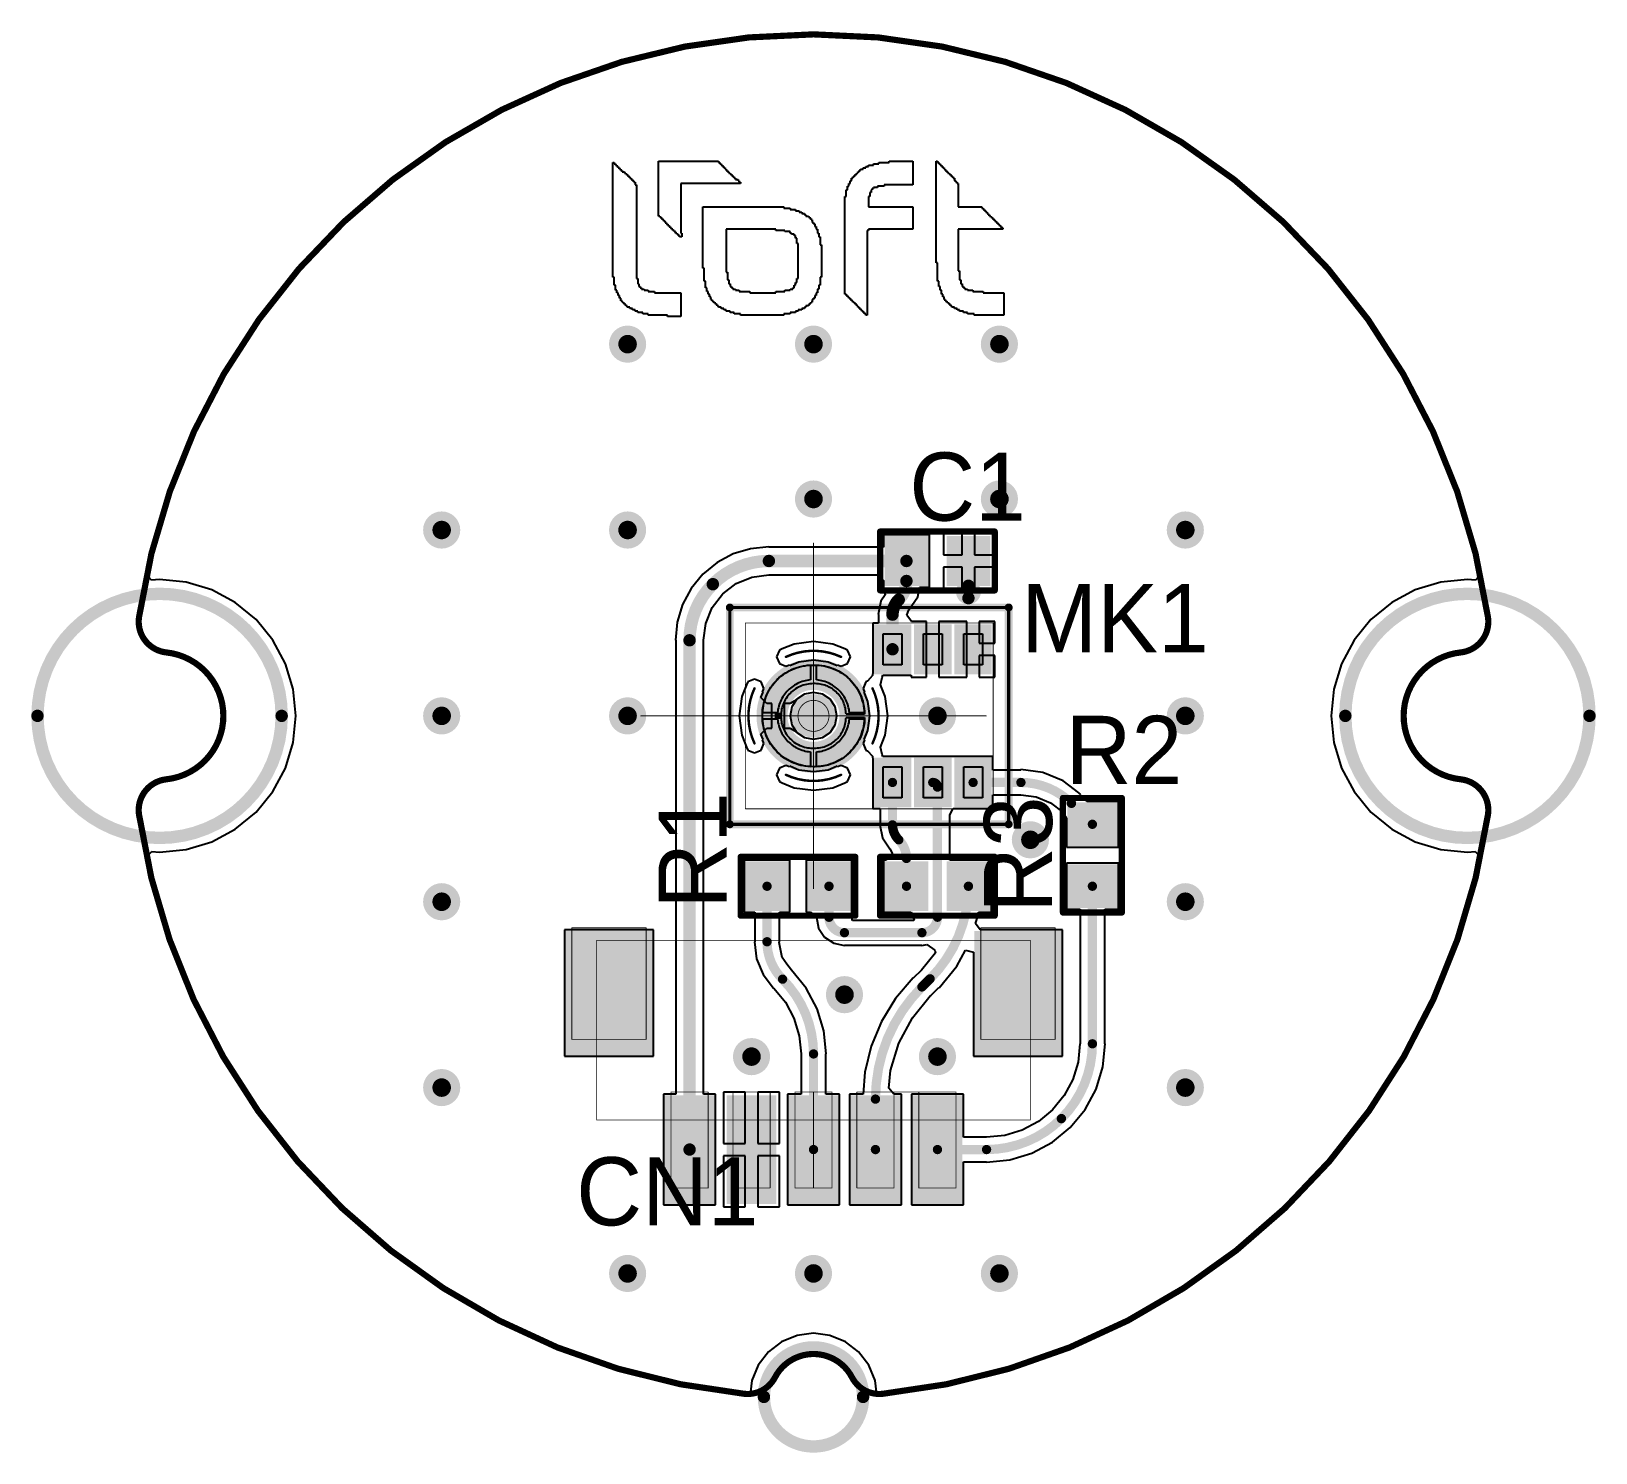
# Model space of a CAD drawing. Header units: millimetres. Extents: x -12.6 to 12.6, y -11.9 to 11.1.
import ezdxf

# ---------------------------------------------------------------- set-up
doc = ezdxf.new("R2010")
doc.units = ezdxf.units.MM
for name, color, linetype in [('BottomLayer', 5, 'Continuous'), ('BottomSolder', 6, 'Continuous'), ('KeepOutLayer', 6, 'Continuous'), ('Mechanical1', 6, 'Continuous'), ('Mechanical15', 56, 'Continuous'), ('Mechanical2', 216, 'Continuous'), ('MultiLayer', 9, 'Continuous'), ('PadHoleLayer', 156, 'Continuous'), ('TopLayer', 1, 'Continuous'), ('TopOverlay', 2, 'Continuous'), ('TopPaste', 8, 'Continuous'), ('TopSolder', 216, 'Continuous'), ('ViaHoleLayer', 16, 'Continuous')]:
    doc.layers.add(name, color=color, linetype=linetype)

msp = doc.modelspace()

# ---------------------------------------------------------------- texts
at = {"layer": 'TopOverlay'}
for s, p in [('C1', (1.547, 3.151)), ('MK1', (3.352, 1.026)), ('R2', (4.069, -1.099)), ('CN1', (-3.829, -8.224))]:
    msp.add_text(s, height=1.1, dxfattribs=at).set_placement(p)
for s, p in [('R1', (-1.401, -3.113)), ('R3', (3.849, -3.181))]:
    msp.add_text(s, height=1.1, rotation=90, dxfattribs=at).set_placement(p)

# ---------------------------------------------------------------- blocks, each defined once
blk = doc.blocks.new('0402_1')
at = {"layer": 'TopLayer'}
for points in [[(-0.75, 0.3), (-0.25, 0.3), (-0.25, -0.3), (-0.75, -0.3)], [(0.25, 0.3), (0.75, 0.3), (0.75, -0.3), (0.25, -0.3)]]:
    blk.add_hatch(color=1, dxfattribs=at).paths.add_polyline_path(points)
at = {"layer": 'TopPaste'}
for points in [[(-0.75, 0.3), (-0.25, 0.3), (-0.25, -0.3), (-0.75, -0.3)], [(0.25, 0.3), (0.75, 0.3), (0.75, -0.3), (0.25, -0.3)]]:
    blk.add_hatch(color=8, dxfattribs=at).paths.add_polyline_path(points)
at = {"layer": 'TopSolder'}
for points in [[(-0.852, 0.402), (-0.148, 0.402), (-0.148, -0.402), (-0.852, -0.402)], [(0.148, 0.402), (0.852, 0.402), (0.852, -0.402), (0.148, -0.402)]]:
    blk.add_hatch(color=216, dxfattribs=at).paths.add_polyline_path(points)
at = {"layer": 'TopOverlay', "const_width": 0.1}
for points in [[(0.925, 0.475), (-0.925, 0.475)], [(-0.925, 0.475), (-0.925, -0.475)], [(0.925, 0.475), (0.925, -0.475)], [(0.925, -0.475), (-0.925, -0.475)]]:
    blk.add_lwpolyline(points, dxfattribs=at)
at = {"layer": 'TopOverlay', "const_width": 0.05}
for points in [[(-0.95, 0.475, 1), (-0.9, 0.475, 1)], [(-0.95, 0.475, 1), (-0.9, 0.475, 1)], [(0.9, 0.475, 1), (0.95, 0.475, 1)], [(0.9, 0.475, 1), (0.95, 0.475, 1)], [(-0.95, -0.475, 1), (-0.9, -0.475, 1)], [(-0.95, -0.475, 1), (-0.9, -0.475, 1)], [(0.9, -0.475, 1), (0.95, -0.475, 1)], [(0.9, -0.475, 1), (0.95, -0.475, 1)]]:
    blk.add_lwpolyline(points, format="xyb", close=True, dxfattribs=at)
blk = doc.blocks.new('0402_2')
at = {"layer": 'TopLayer'}
for points in [[(-0.75, 0.3), (-0.25, 0.3), (-0.25, -0.3), (-0.75, -0.3)], [(0.25, 0.3), (0.75, 0.3), (0.75, -0.3), (0.25, -0.3)]]:
    blk.add_hatch(color=1, dxfattribs=at).paths.add_polyline_path(points)
at = {"layer": 'TopPaste'}
for points in [[(-0.75, 0.3), (-0.25, 0.3), (-0.25, -0.3), (-0.75, -0.3)], [(0.25, 0.3), (0.75, 0.3), (0.75, -0.3), (0.25, -0.3)]]:
    blk.add_hatch(color=8, dxfattribs=at).paths.add_polyline_path(points)
at = {"layer": 'TopSolder'}
for points in [[(-0.852, 0.402), (-0.148, 0.402), (-0.148, -0.402), (-0.852, -0.402)], [(0.148, 0.402), (0.852, 0.402), (0.852, -0.402), (0.148, -0.402)]]:
    blk.add_hatch(color=216, dxfattribs=at).paths.add_polyline_path(points)
at = {"layer": 'TopOverlay', "const_width": 0.1}
for points in [[(-0.925, 0.475), (0.925, 0.475)], [(-0.925, 0.475), (-0.925, -0.475)], [(0.925, 0.475), (0.925, -0.475)], [(-0.925, -0.475), (0.925, -0.475)]]:
    blk.add_lwpolyline(points, dxfattribs=at)
at = {"layer": 'TopOverlay', "const_width": 0.05}
for points in [[(-0.95, 0.475, 1), (-0.9, 0.475, 1)], [(-0.95, 0.475, 1), (-0.9, 0.475, 1)], [(0.9, 0.475, 1), (0.95, 0.475, 1)], [(0.9, 0.475, 1), (0.95, 0.475, 1)], [(-0.95, -0.475, 1), (-0.9, -0.475, 1)], [(-0.95, -0.475, 1), (-0.9, -0.475, 1)], [(0.9, -0.475, 1), (0.95, -0.475, 1)], [(0.9, -0.475, 1), (0.95, -0.475, 1)]]:
    blk.add_lwpolyline(points, format="xyb", close=True, dxfattribs=at)
blk = doc.blocks.new('0402_3')
at = {"layer": 'TopLayer'}
for points in [[(-0.75, 0.3), (-0.25, 0.3), (-0.25, -0.3), (-0.75, -0.3)], [(0.25, 0.3), (0.75, 0.3), (0.75, -0.3), (0.25, -0.3)]]:
    blk.add_hatch(color=1, dxfattribs=at).paths.add_polyline_path(points)
at = {"layer": 'TopPaste'}
for points in [[(-0.75, 0.3), (-0.25, 0.3), (-0.25, -0.3), (-0.75, -0.3)], [(0.25, 0.3), (0.75, 0.3), (0.75, -0.3), (0.25, -0.3)]]:
    blk.add_hatch(color=8, dxfattribs=at).paths.add_polyline_path(points)
at = {"layer": 'TopSolder'}
for points in [[(-0.852, 0.402), (-0.148, 0.402), (-0.148, -0.402), (-0.852, -0.402)], [(0.148, 0.402), (0.852, 0.402), (0.852, -0.402), (0.148, -0.402)]]:
    blk.add_hatch(color=216, dxfattribs=at).paths.add_polyline_path(points)
at = {"layer": 'TopOverlay', "const_width": 0.1}
for points in [[(-0.925, 0.475), (0.925, 0.475)], [(-0.925, -0.475), (-0.925, 0.475)], [(0.925, -0.475), (0.925, 0.475)], [(-0.925, -0.475), (0.925, -0.475)]]:
    blk.add_lwpolyline(points, dxfattribs=at)
at = {"layer": 'TopOverlay', "const_width": 0.05}
for points in [[(-0.95, 0.475, 1), (-0.9, 0.475, 1)], [(-0.95, 0.475, 1), (-0.9, 0.475, 1)], [(0.9, 0.475, 1), (0.95, 0.475, 1)], [(0.9, 0.475, 1), (0.95, 0.475, 1)], [(-0.95, -0.475, 1), (-0.9, -0.475, 1)], [(-0.95, -0.475, 1), (-0.9, -0.475, 1)], [(0.9, -0.475, 1), (0.95, -0.475, 1)], [(0.9, -0.475, 1), (0.95, -0.475, 1)]]:
    blk.add_lwpolyline(points, format="xyb", close=True, dxfattribs=at)
blk = doc.blocks.new('ICS43432_4')
at = {"layer": 'BottomLayer'}
h = blk.add_hatch(color=5, dxfattribs=at)
edge = h.paths.add_edge_path()
edge.add_arc((0, 0), 0.25, 0, 360)
at = {"layer": 'BottomSolder'}
h = blk.add_hatch(color=6, dxfattribs=at)
edge = h.paths.add_edge_path()
edge.add_arc((0, 0), 0.352, 0, 360)
at = {"layer": 'MultiLayer'}
h = blk.add_hatch(color=9, dxfattribs=at)
edge = h.paths.add_edge_path()
edge.add_arc((0, 0), 0.25, 0, 360)
at = {"layer": 'PadHoleLayer'}
h = blk.add_hatch(color=156, dxfattribs=at)
edge = h.paths.add_edge_path()
edge.add_arc((0, 0), 0.25, 0, 360)
at = {"layer": 'TopLayer'}
for points in [[(-1.375, 2.775), (-0.775, 2.775), (-0.775, 2.375), (-1.375, 2.375)], [(0.775, 2.775), (1.375, 2.775), (1.375, 2.375), (0.775, 2.375)], [(-1.375, 2.125), (-0.775, 2.125), (-0.775, 1.725), (-1.375, 1.725)], [(0.775, 2.125), (1.375, 2.125), (1.375, 1.725), (0.775, 1.725)], [(-1.375, 1.475), (-0.775, 1.475), (-0.775, 1.075), (-1.375, 1.075)], [(0.775, 1.475), (1.375, 1.475), (1.375, 1.075), (0.775, 1.075)], [(0.05, -0.525), (0.05, -0.625), (-0.05, -0.625), (-0.05, -0.525)]]:
    blk.add_hatch(color=1, dxfattribs=at).paths.add_polyline_path(points)
h = blk.add_hatch(color=1, dxfattribs=at)
edge = h.paths.add_edge_path()
edge.add_arc((0, 0), 0.25, 0, 360)
at = {"layer": 'TopSolder'}
for points in [[(-1.477, 2.877), (-0.673, 2.877), (-0.673, 2.273), (-1.477, 2.273)], [(0.673, 2.877), (1.477, 2.877), (1.477, 2.273), (0.673, 2.273)], [(-1.477, 2.227), (-0.673, 2.227), (-0.673, 1.623), (-1.477, 1.623)], [(0.673, 2.227), (1.477, 2.227), (1.477, 1.623), (0.673, 1.623)], [(-1.477, 1.577), (-0.673, 1.577), (-0.673, 0.973), (-1.477, 0.973)], [(0.673, 1.577), (1.477, 1.577), (1.477, 0.973), (0.673, 0.973)]]:
    blk.add_hatch(color=216, dxfattribs=at).paths.add_polyline_path(points)
h = blk.add_hatch(color=216, dxfattribs=at)
edge = h.paths.add_edge_path()
edge.add_arc((0, 0), 0.352, 0, 360)
at = {"layer": 'Mechanical15', "const_width": 0.05}
for points in [[(-1.75, -1.35), (-1.75, 3.15)], [(1.75, 3.15), (-1.75, 3.15)], [(1.75, -1.35), (1.75, 3.15)], [(1.75, -1.35), (-1.75, -1.35)]]:
    blk.add_lwpolyline(points, dxfattribs=at)
at = {"layer": 'Mechanical15', "const_width": 0.025}
for points in [[(-1.762, 3.15, 1), (-1.737, 3.15, 1)], [(-1.762, 3.15, 1), (-1.737, 3.15, 1)], [(1.737, 3.15, 1), (1.762, 3.15, 1)], [(1.737, 3.15, 1), (1.762, 3.15, 1)], [(-1.762, -1.35, 1), (-1.737, -1.35, 1)], [(-1.762, -1.35, 1), (-1.737, -1.35, 1)], [(1.737, -1.35, 1), (1.762, -1.35, 1)], [(1.737, -1.35, 1), (1.762, -1.35, 1)]]:
    blk.add_lwpolyline(points, format="xyb", close=True, dxfattribs=at)
at = {"layer": 'TopLayer'}
for p, q in [((-0.357, 0.75), (-0.318, 0.767)), ((-0.318, 0.767), (-0.279, 0.781)), ((-0.279, 0.781), (-0.239, 0.794)), ((-0.239, 0.794), (-0.198, 0.804)), ((-0.198, 0.804), (-0.157, 0.813)), ((-0.157, 0.813), (-0.115, 0.819)), ((-0.115, 0.819), (-0.074, 0.823)), ((-0.074, 0.823), (-0.025, 0.825)), ((-0.025, 0.825), (-0.025, 0.525)), ((0.025, 0.825), (0.064, 0.824)), ((0.025, 0.525), (0.025, 0.825)), ((0.064, 0.824), (0.106, 0.821)), ((0.106, 0.821), (0.147, 0.815)), ((0.147, 0.815), (0.188, 0.808)), ((0.188, 0.808), (0.229, 0.798)), ((0.229, 0.798), (0.269, 0.786)), ((0.269, 0.786), (0.308, 0.772)), ((0.308, 0.772), (0.347, 0.756)), ((-0.675, 0.483), (-0.65, 0.517)), ((-0.65, 0.517), (-0.623, 0.549)), ((-0.623, 0.549), (-0.595, 0.58)), ((-0.595, 0.58), (-0.565, 0.609)), ((-0.565, 0.609), (-0.533, 0.637)), ((-0.533, 0.637), (-0.501, 0.663)), ((-0.501, 0.663), (-0.466, 0.688)), ((-0.466, 0.688), (-0.431, 0.71)), ((-0.431, 0.71), (-0.394, 0.731)), ((-0.394, 0.731), (-0.357, 0.75)), ((-0.151, 0.508), (-0.176, 0.501)), ((-0.126, 0.514), (-0.151, 0.508)), ((-0.1, 0.519), (-0.126, 0.514)), ((-0.075, 0.522), (-0.1, 0.519)), ((-0.049, 0.524), (-0.075, 0.522)), ((-0.025, 0.525), (-0.049, 0.524)), ((0.053, 0.524), (0.025, 0.525)), ((0.079, 0.521), (0.053, 0.524)), ((0.105, 0.517), (0.079, 0.521)), ((0.131, 0.512), (0.105, 0.517)), ((0.156, 0.506), (0.131, 0.512)), ((0.181, 0.498), (0.156, 0.506)), ((0.347, 0.756), (0.385, 0.738)), ((0.385, 0.738), (0.421, 0.718)), ((0.421, 0.718), (0.457, 0.696)), ((0.457, 0.696), (0.491, 0.673)), ((0.491, 0.673), (0.524, 0.647)), ((0.524, 0.647), (0.556, 0.62)), ((0.556, 0.62), (0.586, 0.591)), ((0.586, 0.591), (0.615, 0.561)), ((0.615, 0.561), (0.642, 0.529)), ((0.642, 0.529), (0.668, 0.496)), ((-0.796, 0.217), (-0.785, 0.257)), ((-0.785, 0.257), (-0.772, 0.297)), ((-0.772, 0.297), (-0.756, 0.336)), ((-0.756, 0.336), (-0.739, 0.374)), ((-0.739, 0.374), (-0.719, 0.412)), ((-0.719, 0.412), (-0.698, 0.448)), ((-0.698, 0.448), (-0.675, 0.483)), ((-0.466, 0.253), (-0.477, 0.23)), ((-0.453, 0.276), (-0.466, 0.253)), ((-0.44, 0.299), (-0.453, 0.276)), ((-0.425, 0.32), (-0.44, 0.299)), ((-0.409, 0.341), (-0.425, 0.32)), ((-0.392, 0.36), (-0.409, 0.341)), ((-0.374, 0.379), (-0.392, 0.36)), ((-0.355, 0.397), (-0.374, 0.379)), ((-0.336, 0.414), (-0.355, 0.397)), ((-0.315, 0.43), (-0.336, 0.414)), ((-0.294, 0.445), (-0.315, 0.43)), ((-0.271, 0.458), (-0.294, 0.445)), ((-0.248, 0.471), (-0.271, 0.458)), ((-0.225, 0.482), (-0.248, 0.471)), ((-0.201, 0.492), (-0.225, 0.482)), ((-0.176, 0.501), (-0.201, 0.492)), ((0.206, 0.488), (0.181, 0.498)), ((0.23, 0.478), (0.206, 0.488)), ((0.254, 0.466), (0.23, 0.478)), ((0.276, 0.453), (0.254, 0.466)), ((0.299, 0.439), (0.276, 0.453)), ((0.32, 0.424), (0.299, 0.439)), ((0.341, 0.408), (0.32, 0.424)), ((0.36, 0.39), (0.341, 0.408)), ((0.379, 0.372), (0.36, 0.39)), ((0.397, 0.352), (0.379, 0.372)), ((0.414, 0.332), (0.397, 0.352)), ((0.429, 0.311), (0.414, 0.332)), ((0.444, 0.289), (0.429, 0.311)), ((0.457, 0.266), (0.444, 0.289)), ((0.469, 0.243), (0.457, 0.266)), ((0.668, 0.496), (0.691, 0.462)), ((0.691, 0.462), (0.713, 0.426)), ((0.713, 0.426), (0.733, 0.39)), ((0.733, 0.39), (0.751, 0.352)), ((0.751, 0.352), (0.767, 0.313)), ((0.767, 0.313), (0.781, 0.274)), ((0.781, 0.274), (0.793, 0.234)), ((-0.82, 0.051), (-0.817, 0.093)), ((-0.82, 0.015), (-0.82, 0.051)), ((-0.82, -0.015), (-0.82, 0.015)), ((-0.817, 0.093), (-0.812, 0.134)), ((-0.812, 0.134), (-0.805, 0.176)), ((-0.805, 0.176), (-0.796, 0.217)), ((-0.519, 0.054), (-0.52, 0.025)), ((-0.52, 0.025), (-0.52, -0.005)), ((-0.517, 0.08), (-0.519, 0.054)), ((-0.514, 0.105), (-0.517, 0.08)), ((-0.509, 0.131), (-0.514, 0.105)), ((-0.503, 0.156), (-0.509, 0.131)), ((-0.496, 0.181), (-0.503, 0.156)), ((-0.487, 0.206), (-0.496, 0.181)), ((-0.477, 0.23), (-0.487, 0.206)), ((0.48, 0.219), (0.469, 0.243)), ((0.49, 0.195), (0.48, 0.219)), ((0.498, 0.17), (0.49, 0.195)), ((0.505, 0.144), (0.498, 0.17)), ((0.511, 0.119), (0.505, 0.144)), ((0.515, 0.093), (0.511, 0.119)), ((0.518, 0.066), (0.515, 0.093)), ((0.52, 0.04), (0.518, 0.066)), ((0.52, 0.015), (0.52, 0.04)), ((0.52, -0.015), (0.52, 0.015)), ((0.793, 0.234), (0.803, 0.193)), ((0.803, 0.193), (0.81, 0.152)), ((0.81, 0.152), (0.816, 0.111)), ((0.816, 0.111), (0.819, 0.069)), ((0.819, 0.069), (0.82, 0.025)), ((0.82, 0.025), (0.82, -0.005)), ((-0.819, -0.057), (-0.82, -0.015)), ((-0.816, -0.1), (-0.819, -0.057)), ((-0.81, -0.142), (-0.816, -0.1)), ((-0.802, -0.183), (-0.81, -0.142)), ((-0.792, -0.225), (-0.802, -0.183)), ((-0.78, -0.265), (-0.792, -0.225)), ((-0.52, -0.005), (-0.519, -0.032)), ((-0.519, -0.032), (-0.517, -0.059)), ((-0.517, -0.059), (-0.514, -0.086)), ((-0.514, -0.086), (-0.509, -0.113)), ((-0.509, -0.113), (-0.502, -0.14)), ((-0.502, -0.14), (-0.495, -0.166)), ((-0.495, -0.166), (-0.485, -0.191)), ((-0.485, -0.191), (-0.475, -0.217)), ((-0.475, -0.217), (-0.463, -0.241)), ((-0.463, -0.241), (-0.45, -0.265)), ((0.452, -0.27), (0.464, -0.247)), ((0.464, -0.247), (0.476, -0.222)), ((0.476, -0.222), (0.486, -0.198)), ((0.486, -0.198), (0.495, -0.173)), ((0.495, -0.173), (0.503, -0.147)), ((0.503, -0.147), (0.509, -0.121)), ((0.509, -0.121), (0.514, -0.095)), ((0.514, -0.095), (0.517, -0.068)), ((0.517, -0.068), (0.519, -0.042)), ((0.519, -0.042), (0.52, -0.015)), ((0.792, -0.217), (0.78, -0.258)), ((0.802, -0.175), (0.792, -0.217)), ((0.81, -0.133), (0.802, -0.175)), ((0.816, -0.091), (0.81, -0.133)), ((0.819, -0.048), (0.816, -0.091)), ((0.82, -0.005), (0.819, -0.048)), ((-0.766, -0.305), (-0.78, -0.265)), ((-0.75, -0.344), (-0.766, -0.305)), ((-0.732, -0.383), (-0.75, -0.344)), ((-0.711, -0.42), (-0.732, -0.383)), ((-0.689, -0.456), (-0.711, -0.42)), ((-0.665, -0.491), (-0.689, -0.456)), ((-0.639, -0.525), (-0.665, -0.491)), ((-0.45, -0.265), (-0.436, -0.288)), ((-0.436, -0.288), (-0.421, -0.311)), ((-0.421, -0.311), (-0.404, -0.332)), ((-0.404, -0.332), (-0.386, -0.353)), ((-0.386, -0.353), (-0.368, -0.373)), ((-0.368, -0.373), (-0.348, -0.391)), ((-0.348, -0.391), (-0.327, -0.409)), ((-0.327, -0.409), (-0.306, -0.426)), ((-0.306, -0.426), (-0.283, -0.441)), ((-0.283, -0.441), (-0.26, -0.455)), ((-0.26, -0.455), (-0.236, -0.468)), ((-0.236, -0.468), (-0.212, -0.48)), ((-0.212, -0.48), (-0.186, -0.49)), ((-0.186, -0.49), (-0.161, -0.5)), ((-0.161, -0.5), (-0.135, -0.507)), ((0.142, -0.508), (0.168, -0.5)), ((0.168, -0.5), (0.193, -0.491)), ((0.193, -0.491), (0.217, -0.481)), ((0.217, -0.481), (0.242, -0.469)), ((0.242, -0.469), (0.265, -0.457)), ((0.265, -0.457), (0.288, -0.443)), ((0.288, -0.443), (0.31, -0.428)), ((0.31, -0.428), (0.331, -0.411)), ((0.331, -0.411), (0.351, -0.394)), ((0.351, -0.394), (0.371, -0.376)), ((0.371, -0.376), (0.389, -0.356)), ((0.389, -0.356), (0.406, -0.336)), ((0.406, -0.336), (0.423, -0.315)), ((0.423, -0.315), (0.438, -0.293)), ((0.438, -0.293), (0.452, -0.27)), ((0.663, -0.487), (0.637, -0.521)), ((0.688, -0.452), (0.663, -0.487)), ((0.71, -0.415), (0.688, -0.452)), ((0.731, -0.377), (0.71, -0.415)), ((0.749, -0.339), (0.731, -0.377)), ((0.766, -0.299), (0.749, -0.339)), ((0.78, -0.258), (0.766, -0.299)), ((-0.612, -0.557), (-0.639, -0.525)), ((-0.583, -0.588), (-0.612, -0.557)), ((-0.552, -0.617), (-0.583, -0.588)), ((-0.52, -0.644), (-0.552, -0.617)), ((-0.486, -0.67), (-0.52, -0.644)), ((-0.451, -0.694), (-0.486, -0.67)), ((-0.415, -0.716), (-0.451, -0.694)), ((-0.378, -0.737), (-0.415, -0.716)), ((-0.339, -0.755), (-0.378, -0.737)), ((-0.3, -0.771), (-0.339, -0.755)), ((-0.135, -0.507), (-0.108, -0.514)), ((-0.108, -0.514), (-0.081, -0.519)), ((-0.081, -0.519), (-0.054, -0.522)), ((-0.054, -0.522), (-0.027, -0.524)), ((-0.027, -0.524), (0, -0.525)), ((0, -0.525), (0.01, -0.525)), ((0.01, -0.525), (0.037, -0.524)), ((0.037, -0.524), (0.063, -0.522)), ((0.063, -0.522), (0.09, -0.519)), ((0.09, -0.519), (0.116, -0.514)), ((0.116, -0.514), (0.142, -0.508)), ((0.334, -0.754), (0.294, -0.771)), ((0.372, -0.736), (0.334, -0.754)), ((0.41, -0.715), (0.372, -0.736)), ((0.447, -0.693), (0.41, -0.715)), ((0.482, -0.668), (0.447, -0.693)), ((0.516, -0.642), (0.482, -0.668)), ((0.549, -0.614), (0.516, -0.642)), ((0.58, -0.585), (0.549, -0.614)), ((0.609, -0.554), (0.58, -0.585)), ((0.637, -0.521), (0.609, -0.554)), ((-0.26, -0.785), (-0.3, -0.771)), ((-0.22, -0.797), (-0.26, -0.785)), ((-0.178, -0.807), (-0.22, -0.797)), ((-0.137, -0.815), (-0.178, -0.807)), ((-0.095, -0.821), (-0.137, -0.815)), ((-0.052, -0.824), (-0.095, -0.821)), ((-0.01, -0.825), (-0.052, -0.824)), ((0, -0.825), (-0.01, -0.825)), ((0.043, -0.824), (0, -0.825)), ((0.086, -0.821), (0.043, -0.824)), ((0.128, -0.815), (0.086, -0.821)), ((0.17, -0.807), (0.128, -0.815)), ((0.212, -0.797), (0.17, -0.807)), ((0.253, -0.785), (0.212, -0.797)), ((0.294, -0.771), (0.253, -0.785))]:
    blk.add_line(p, q, dxfattribs=at)
at = {"layer": 'TopLayer', "const_width": 0.04}
for points in [[(-0.444, 0.952, -0.221695), (0.444, 0.952)], [(-0.952, -0.444, -0.221695), (-0.952, 0.444)], [(0.952, 0.444, -0.221695), (0.952, -0.444)], [(0.444, -0.952, -0.221695), (-0.444, -0.952)]]:
    blk.add_lwpolyline(points, format="xyb", dxfattribs=at)
at = {"layer": 'TopLayer', "const_width": 0.02}
for points in [[(-0.454, 0.952, 1), (-0.434, 0.952, 1)], [(0.434, 0.952, 1), (0.454, 0.952, 1)], [(-0.962, 0.444, 1), (-0.942, 0.444, 1)], [(0.942, 0.444, 1), (0.962, 0.444, 1)], [(-0.962, -0.444, 1), (-0.942, -0.444, 1)], [(0.942, -0.444, 1), (0.962, -0.444, 1)], [(-0.454, -0.952, 1), (-0.434, -0.952, 1)], [(0.434, -0.952, 1), (0.454, -0.952, 1)]]:
    blk.add_lwpolyline(points, format="xyb", close=True, dxfattribs=at)
at = {"layer": 'TopOverlay', "const_width": 0.127}
for points in [[(-1.75, -1.35), (-1.75, 3.15)], [(1.75, 3.15), (-1.75, 3.15)], [(1.75, -1.35), (1.75, 3.15)], [(1.75, -1.35), (-1.75, -1.35)]]:
    blk.add_lwpolyline(points, dxfattribs=at)
at = {"layer": 'TopOverlay'}
for points, const_width in [([(-1.782, 3.15, 1), (-1.718, 3.15, 1)], 0.0635), ([(-1.782, 3.15, 1), (-1.718, 3.15, 1)], 0.0635), ([(1.718, 3.15, 1), (1.782, 3.15, 1)], 0.0635), ([(1.718, 3.15, 1), (1.782, 3.15, 1)], 0.0635), ([(-1.9, 2.5, 1), (-2.1, 2.5, 1)], 0.2), ([(-2.15, 2.5, 1), (-2.05, 2.5, 1)], 0.1), ([(-1.95, 2.5, 1), (-1.85, 2.5, 1)], 0.1), ([(-1.782, -1.35, 1), (-1.718, -1.35, 1)], 0.0635), ([(-1.782, -1.35, 1), (-1.718, -1.35, 1)], 0.0635), ([(1.718, -1.35, 1), (1.782, -1.35, 1)], 0.0635), ([(1.718, -1.35, 1), (1.782, -1.35, 1)], 0.0635)]:
    blk.add_lwpolyline(points, format="xyb", close=True, dxfattribs=dict(at, const_width=const_width))
at = {"layer": 'TopPaste'}
for p, q in [((-1.325, 2.425), (-1.325, 2.725)), ((-1.325, 2.725), (-0.825, 2.725)), ((-0.825, 2.725), (-0.825, 2.425)), ((0.825, 2.425), (0.825, 2.725)), ((0.825, 2.725), (1.325, 2.725)), ((1.325, 2.725), (1.325, 2.425)), ((-0.825, 2.425), (-1.325, 2.425)), ((1.325, 2.425), (0.825, 2.425)), ((-1.325, 1.775), (-1.325, 2.075)), ((-1.325, 2.075), (-0.825, 2.075)), ((-0.825, 2.075), (-0.825, 1.775)), ((0.825, 1.775), (0.825, 2.075)), ((0.825, 2.075), (1.325, 2.075)), ((1.325, 2.075), (1.325, 1.775)), ((-0.825, 1.775), (-1.325, 1.775)), ((1.325, 1.775), (0.825, 1.775)), ((-1.325, 1.125), (-1.325, 1.425)), ((-1.325, 1.425), (-0.825, 1.425)), ((-0.825, 1.425), (-0.825, 1.125)), ((0.825, 1.125), (0.825, 1.425)), ((0.825, 1.425), (1.325, 1.425)), ((1.325, 1.425), (1.325, 1.125)), ((-0.825, 1.125), (-1.325, 1.125)), ((1.325, 1.125), (0.825, 1.125)), ((-0.355, 0.746), (-0.318, 0.762)), ((-0.318, 0.762), (-0.281, 0.776)), ((-0.281, 0.776), (-0.242, 0.788)), ((-0.242, 0.788), (-0.203, 0.799)), ((-0.203, 0.799), (-0.164, 0.807)), ((-0.164, 0.807), (-0.124, 0.813)), ((-0.124, 0.813), (-0.084, 0.818)), ((-0.084, 0.818), (-0.05, 0.82)), ((-0.05, 0.82), (-0.05, 0.58)), ((0.05, 0.82), (0.084, 0.818)), ((0.05, 0.58), (0.05, 0.82)), ((0.084, 0.818), (0.124, 0.813)), ((0.124, 0.813), (0.164, 0.807)), ((0.164, 0.807), (0.203, 0.799)), ((0.203, 0.799), (0.242, 0.788)), ((0.242, 0.788), (0.281, 0.776)), ((0.281, 0.776), (0.318, 0.762)), ((0.318, 0.762), (0.355, 0.746)), ((-0.664, 0.494), (-0.639, 0.525)), ((-0.639, 0.525), (-0.613, 0.556)), ((-0.613, 0.556), (-0.585, 0.585)), ((-0.585, 0.585), (-0.556, 0.613)), ((-0.556, 0.613), (-0.525, 0.639)), ((-0.525, 0.639), (-0.494, 0.664)), ((-0.494, 0.664), (-0.461, 0.687)), ((-0.461, 0.687), (-0.426, 0.708)), ((-0.426, 0.708), (-0.391, 0.728)), ((-0.391, 0.728), (-0.355, 0.746)), ((-0.283, 0.509), (-0.306, 0.496)), ((-0.259, 0.522), (-0.283, 0.509)), ((-0.234, 0.533), (-0.259, 0.522)), ((-0.209, 0.543), (-0.234, 0.533)), ((-0.184, 0.553), (-0.209, 0.543)), ((-0.158, 0.56), (-0.184, 0.553)), ((-0.132, 0.567), (-0.158, 0.56)), ((-0.105, 0.573), (-0.132, 0.567)), ((-0.079, 0.577), (-0.105, 0.573)), ((-0.05, 0.58), (-0.079, 0.577)), ((0.079, 0.577), (0.05, 0.58)), ((0.105, 0.573), (0.079, 0.577)), ((0.132, 0.567), (0.105, 0.573)), ((0.158, 0.56), (0.132, 0.567)), ((0.184, 0.553), (0.158, 0.56)), ((0.209, 0.543), (0.184, 0.553)), ((0.234, 0.533), (0.209, 0.543)), ((0.259, 0.522), (0.234, 0.533)), ((0.283, 0.509), (0.259, 0.522)), ((0.306, 0.496), (0.283, 0.509)), ((0.355, 0.746), (0.391, 0.728)), ((0.391, 0.728), (0.426, 0.708)), ((0.426, 0.708), (0.461, 0.687)), ((0.461, 0.687), (0.494, 0.664)), ((0.494, 0.664), (0.525, 0.639)), ((0.525, 0.639), (0.556, 0.613)), ((0.556, 0.613), (0.585, 0.585)), ((0.585, 0.585), (0.613, 0.556)), ((0.613, 0.556), (0.639, 0.525)), ((0.639, 0.525), (0.664, 0.494)), ((-0.788, 0.242), (-0.776, 0.281)), ((-0.776, 0.281), (-0.762, 0.318)), ((-0.762, 0.318), (-0.746, 0.355)), ((-0.746, 0.355), (-0.728, 0.391)), ((-0.728, 0.391), (-0.708, 0.426)), ((-0.708, 0.426), (-0.687, 0.461)), ((-0.687, 0.461), (-0.664, 0.494)), ((-0.522, 0.259), (-0.533, 0.234)), ((-0.509, 0.283), (-0.522, 0.259)), ((-0.496, 0.306), (-0.509, 0.283)), ((-0.481, 0.329), (-0.496, 0.306)), ((-0.465, 0.351), (-0.481, 0.329)), ((-0.448, 0.372), (-0.465, 0.351)), ((-0.431, 0.392), (-0.448, 0.372)), ((-0.412, 0.412), (-0.431, 0.392)), ((-0.392, 0.431), (-0.412, 0.412)), ((-0.372, 0.448), (-0.392, 0.431)), ((-0.351, 0.465), (-0.372, 0.448)), ((-0.329, 0.481), (-0.351, 0.465)), ((-0.306, 0.496), (-0.329, 0.481)), ((0.329, 0.481), (0.306, 0.496)), ((0.351, 0.465), (0.329, 0.481)), ((0.372, 0.448), (0.351, 0.465)), ((0.392, 0.431), (0.372, 0.448)), ((0.412, 0.412), (0.392, 0.431)), ((0.431, 0.392), (0.412, 0.412)), ((0.448, 0.372), (0.431, 0.392)), ((0.465, 0.351), (0.448, 0.372)), ((0.481, 0.329), (0.465, 0.351)), ((0.496, 0.306), (0.481, 0.329)), ((0.509, 0.283), (0.496, 0.306)), ((0.522, 0.259), (0.509, 0.283)), ((0.533, 0.234), (0.522, 0.259)), ((0.664, 0.494), (0.687, 0.461)), ((0.687, 0.461), (0.708, 0.426)), ((0.708, 0.426), (0.728, 0.391)), ((0.728, 0.391), (0.746, 0.355)), ((0.746, 0.355), (0.762, 0.318)), ((0.762, 0.318), (0.776, 0.281)), ((0.776, 0.281), (0.788, 0.242)), ((-0.82, 0.05), (-0.818, 0.084)), ((-0.58, 0.05), (-0.82, 0.05)), ((-0.818, 0.084), (-0.813, 0.124)), ((-0.813, 0.124), (-0.807, 0.164)), ((-0.807, 0.164), (-0.799, 0.203)), ((-0.799, 0.203), (-0.788, 0.242)), ((-0.577, 0.079), (-0.58, 0.05)), ((-0.573, 0.105), (-0.577, 0.079)), ((-0.567, 0.132), (-0.573, 0.105)), ((-0.56, 0.158), (-0.567, 0.132)), ((-0.553, 0.184), (-0.56, 0.158)), ((-0.543, 0.209), (-0.553, 0.184)), ((-0.533, 0.234), (-0.543, 0.209)), ((0.543, 0.209), (0.533, 0.234)), ((0.553, 0.184), (0.543, 0.209)), ((0.56, 0.158), (0.553, 0.184)), ((0.567, 0.132), (0.56, 0.158)), ((0.573, 0.105), (0.567, 0.132)), ((0.577, 0.079), (0.573, 0.105)), ((0.58, 0.05), (0.577, 0.079)), ((0.82, 0.05), (0.58, 0.05)), ((0.788, 0.242), (0.799, 0.203)), ((0.799, 0.203), (0.807, 0.164)), ((0.807, 0.164), (0.813, 0.124)), ((0.813, 0.124), (0.818, 0.084)), ((0.818, 0.084), (0.82, 0.05)), ((-0.818, -0.084), (-0.82, -0.05)), ((-0.82, -0.05), (-0.58, -0.05)), ((-0.813, -0.124), (-0.818, -0.084)), ((-0.807, -0.164), (-0.813, -0.124)), ((-0.799, -0.203), (-0.807, -0.164)), ((-0.788, -0.242), (-0.799, -0.203)), ((-0.776, -0.281), (-0.788, -0.242)), ((-0.58, -0.05), (-0.577, -0.079)), ((-0.577, -0.079), (-0.573, -0.105)), ((-0.573, -0.105), (-0.567, -0.132)), ((-0.567, -0.132), (-0.56, -0.158)), ((-0.56, -0.158), (-0.553, -0.184)), ((-0.553, -0.184), (-0.543, -0.209)), ((-0.543, -0.209), (-0.533, -0.234)), ((-0.533, -0.234), (-0.522, -0.259)), ((0.522, -0.259), (0.533, -0.234)), ((0.533, -0.234), (0.543, -0.209)), ((0.543, -0.209), (0.553, -0.184)), ((0.553, -0.184), (0.56, -0.158)), ((0.56, -0.158), (0.567, -0.132)), ((0.567, -0.132), (0.573, -0.105)), ((0.573, -0.105), (0.577, -0.079)), ((0.577, -0.079), (0.58, -0.05)), ((0.58, -0.05), (0.82, -0.05)), ((0.788, -0.242), (0.776, -0.281)), ((0.799, -0.203), (0.788, -0.242)), ((0.807, -0.164), (0.799, -0.203)), ((0.813, -0.124), (0.807, -0.164)), ((0.818, -0.084), (0.813, -0.124)), ((0.82, -0.05), (0.818, -0.084)), ((-0.762, -0.318), (-0.776, -0.281)), ((-0.746, -0.355), (-0.762, -0.318)), ((-0.728, -0.391), (-0.746, -0.355)), ((-0.708, -0.426), (-0.728, -0.391)), ((-0.687, -0.461), (-0.708, -0.426)), ((-0.664, -0.494), (-0.687, -0.461)), ((-0.639, -0.525), (-0.664, -0.494)), ((-0.522, -0.259), (-0.509, -0.283)), ((-0.509, -0.283), (-0.496, -0.306)), ((-0.496, -0.306), (-0.481, -0.329)), ((-0.481, -0.329), (-0.465, -0.351)), ((-0.465, -0.351), (-0.448, -0.372)), ((-0.448, -0.372), (-0.431, -0.392)), ((-0.431, -0.392), (-0.412, -0.412)), ((-0.412, -0.412), (-0.392, -0.431)), ((-0.392, -0.431), (-0.372, -0.448)), ((-0.372, -0.448), (-0.351, -0.465)), ((-0.351, -0.465), (-0.329, -0.481)), ((-0.329, -0.481), (-0.306, -0.496)), ((-0.306, -0.496), (-0.283, -0.509)), ((0.283, -0.509), (0.306, -0.496)), ((0.306, -0.496), (0.329, -0.481)), ((0.329, -0.481), (0.351, -0.465)), ((0.351, -0.465), (0.372, -0.448)), ((0.372, -0.448), (0.392, -0.431)), ((0.392, -0.431), (0.412, -0.412)), ((0.412, -0.412), (0.431, -0.392)), ((0.431, -0.392), (0.448, -0.372)), ((0.448, -0.372), (0.465, -0.351)), ((0.465, -0.351), (0.481, -0.329)), ((0.481, -0.329), (0.496, -0.306)), ((0.496, -0.306), (0.509, -0.283)), ((0.509, -0.283), (0.522, -0.259)), ((0.664, -0.494), (0.639, -0.525)), ((0.687, -0.461), (0.664, -0.494)), ((0.708, -0.426), (0.687, -0.461)), ((0.728, -0.391), (0.708, -0.426)), ((0.746, -0.355), (0.728, -0.391)), ((0.762, -0.318), (0.746, -0.355)), ((0.776, -0.281), (0.762, -0.318)), ((-0.613, -0.556), (-0.639, -0.525)), ((-0.585, -0.585), (-0.613, -0.556)), ((-0.556, -0.613), (-0.585, -0.585)), ((-0.525, -0.639), (-0.556, -0.613)), ((-0.494, -0.664), (-0.525, -0.639)), ((-0.461, -0.687), (-0.494, -0.664)), ((-0.426, -0.708), (-0.461, -0.687)), ((-0.391, -0.728), (-0.426, -0.708)), ((-0.355, -0.746), (-0.391, -0.728)), ((-0.318, -0.762), (-0.355, -0.746)), ((-0.283, -0.509), (-0.259, -0.522)), ((-0.259, -0.522), (-0.234, -0.533)), ((-0.234, -0.533), (-0.209, -0.543)), ((-0.209, -0.543), (-0.184, -0.553)), ((-0.184, -0.553), (-0.158, -0.56)), ((-0.158, -0.56), (-0.132, -0.567)), ((-0.132, -0.567), (-0.105, -0.573)), ((-0.105, -0.573), (-0.079, -0.577)), ((-0.079, -0.577), (-0.05, -0.58)), ((-0.05, -0.58), (-0.05, -0.82)), ((0.05, -0.58), (0.079, -0.577)), ((0.05, -0.82), (0.05, -0.58)), ((0.079, -0.577), (0.105, -0.573)), ((0.105, -0.573), (0.132, -0.567)), ((0.132, -0.567), (0.158, -0.56)), ((0.158, -0.56), (0.184, -0.553)), ((0.184, -0.553), (0.209, -0.543)), ((0.209, -0.543), (0.234, -0.533)), ((0.234, -0.533), (0.259, -0.522)), ((0.259, -0.522), (0.283, -0.509)), ((0.355, -0.746), (0.318, -0.762)), ((0.391, -0.728), (0.355, -0.746)), ((0.426, -0.708), (0.391, -0.728)), ((0.461, -0.687), (0.426, -0.708)), ((0.494, -0.664), (0.461, -0.687)), ((0.525, -0.639), (0.494, -0.664)), ((0.556, -0.613), (0.525, -0.639)), ((0.585, -0.585), (0.556, -0.613)), ((0.613, -0.556), (0.585, -0.585)), ((0.639, -0.525), (0.613, -0.556)), ((-0.281, -0.776), (-0.318, -0.762)), ((-0.242, -0.788), (-0.281, -0.776)), ((-0.203, -0.799), (-0.242, -0.788)), ((-0.164, -0.807), (-0.203, -0.799)), ((-0.124, -0.813), (-0.164, -0.807)), ((-0.084, -0.818), (-0.124, -0.813)), ((-0.05, -0.82), (-0.084, -0.818)), ((0.084, -0.818), (0.05, -0.82)), ((0.124, -0.813), (0.084, -0.818)), ((0.164, -0.807), (0.124, -0.813)), ((0.203, -0.799), (0.164, -0.807)), ((0.242, -0.788), (0.203, -0.799)), ((0.281, -0.776), (0.242, -0.788)), ((0.318, -0.762), (0.281, -0.776))]:
    blk.add_line(p, q, dxfattribs=at)
at = {"layer": 'TopSolder'}
for points, const_width in [([(0.67, 0, 1), (-0.67, 0, 1)], 0.5), ([(-0.795, 0, 1), (-0.545, 0, 1)], 0.25), ([(0.545, 0, 1), (0.795, 0, 1)], 0.25)]:
    blk.add_lwpolyline(points, format="xyb", close=True, dxfattribs=dict(at, const_width=const_width))
blk = doc.blocks.new('CON5_BM05B_SRSS_TB_5')
at = {"layer": 'TopLayer'}
for points in [[(-0.7, 1.625), (-1.9, 1.625), (-1.9, 3.425), (-0.7, 3.425)], [(5.9, 1.625), (4.7, 1.625), (4.7, 3.425), (5.9, 3.425)], [(0.3, -0.775), (-0.3, -0.775), (-0.3, 0.775), (0.3, 0.775)], [(1.3, -0.775), (0.7, -0.775), (0.7, 0.775), (1.3, 0.775)], [(2.3, -0.775), (1.7, -0.775), (1.7, 0.775), (2.3, 0.775)], [(3.3, -0.775), (2.7, -0.775), (2.7, 0.775), (3.3, 0.775)], [(4.3, -0.775), (3.7, -0.775), (3.7, 0.775), (4.3, 0.775)]]:
    blk.add_hatch(color=1, dxfattribs=at).paths.add_polyline_path(points)
at = {"layer": 'TopPaste'}
for points in [[(-0.7, 1.625), (-1.9, 1.625), (-1.9, 3.425), (-0.7, 3.425)], [(5.9, 1.625), (4.7, 1.625), (4.7, 3.425), (5.9, 3.425)], [(0.3, -0.775), (-0.3, -0.775), (-0.3, 0.775), (0.3, 0.775)], [(1.3, -0.775), (0.7, -0.775), (0.7, 0.775), (1.3, 0.775)], [(2.3, -0.775), (1.7, -0.775), (1.7, 0.775), (2.3, 0.775)], [(3.3, -0.775), (2.7, -0.775), (2.7, 0.775), (3.3, 0.775)], [(4.3, -0.775), (3.7, -0.775), (3.7, 0.775), (4.3, 0.775)]]:
    blk.add_hatch(color=8, dxfattribs=at).paths.add_polyline_path(points)
at = {"layer": 'TopSolder'}
for points in [[(-0.598, 1.523), (-2.002, 1.523), (-2.002, 3.527), (-0.598, 3.527)], [(6.002, 1.523), (4.598, 1.523), (4.598, 3.527), (6.002, 3.527)], [(0.402, -0.877), (-0.402, -0.877), (-0.402, 0.877), (0.402, 0.877)], [(1.402, -0.877), (0.598, -0.877), (0.598, 0.877), (1.402, 0.877)], [(2.402, -0.877), (1.598, -0.877), (1.598, 0.877), (2.402, 0.877)], [(3.402, -0.877), (2.598, -0.877), (2.598, 0.877), (3.402, 0.877)], [(4.402, -0.877), (3.598, -0.877), (3.598, 0.877), (4.402, 0.877)]]:
    blk.add_hatch(color=216, dxfattribs=at).paths.add_polyline_path(points)
blk = doc.blocks.new('0402CAP_6')
at = {"layer": 'TopLayer'}
for points in [[(-0.75, 0.3), (-0.25, 0.3), (-0.25, -0.3), (-0.75, -0.3)], [(0.25, 0.3), (0.75, 0.3), (0.75, -0.3), (0.25, -0.3)]]:
    blk.add_hatch(color=1, dxfattribs=at).paths.add_polyline_path(points)
at = {"layer": 'TopPaste'}
for points in [[(-0.75, 0.3), (-0.25, 0.3), (-0.25, -0.3), (-0.75, -0.3)], [(0.25, 0.3), (0.75, 0.3), (0.75, -0.3), (0.25, -0.3)]]:
    blk.add_hatch(color=8, dxfattribs=at).paths.add_polyline_path(points)
at = {"layer": 'TopSolder'}
for points in [[(-0.852, 0.402), (-0.148, 0.402), (-0.148, -0.402), (-0.852, -0.402)], [(0.148, 0.402), (0.852, 0.402), (0.852, -0.402), (0.148, -0.402)]]:
    blk.add_hatch(color=216, dxfattribs=at).paths.add_polyline_path(points)
at = {"layer": 'TopOverlay', "const_width": 0.1}
for points in [[(-0.925, 0.475), (-0.925, -0.475)], [(0.925, 0.475), (-0.925, 0.475)], [(0.925, 0.475), (0.925, -0.475)], [(0.925, -0.475), (-0.925, -0.475)]]:
    blk.add_lwpolyline(points, dxfattribs=at)
at = {"layer": 'TopOverlay', "const_width": 0.05}
for points in [[(-0.95, 0.475, 1), (-0.9, 0.475, 1)], [(-0.95, 0.475, 1), (-0.9, 0.475, 1)], [(0.9, 0.475, 1), (0.95, 0.475, 1)], [(0.9, 0.475, 1), (0.95, 0.475, 1)], [(-0.95, -0.475, 1), (-0.9, -0.475, 1)], [(-0.95, -0.475, 1), (-0.9, -0.475, 1)], [(0.9, -0.475, 1), (0.95, -0.475, 1)], [(0.9, -0.475, 1), (0.95, -0.475, 1)]]:
    blk.add_lwpolyline(points, format="xyb", close=True, dxfattribs=at)

# ---------------------------------------------------------------- hatches: boundary and pattern name
at = {"layer": 'BottomLayer'}
h = msp.add_hatch(color=5, dxfattribs=at)
edge = h.paths.add_edge_path()
edge.add_arc((-3, 6), 0.3, 0, 360)
h = msp.add_hatch(color=5, dxfattribs=at)
edge = h.paths.add_edge_path()
edge.add_arc((0, 6), 0.3, 0, 360)
h = msp.add_hatch(color=5, dxfattribs=at)
edge = h.paths.add_edge_path()
edge.add_arc((3, 6), 0.3, 0, 360)
h = msp.add_hatch(color=5, dxfattribs=at)
edge = h.paths.add_edge_path()
edge.add_arc((0, 3.5), 0.3, 0, 360)
h = msp.add_hatch(color=5, dxfattribs=at)
edge = h.paths.add_edge_path()
edge.add_arc((3, 3.5), 0.3, 0, 360)
h = msp.add_hatch(color=5, dxfattribs=at)
edge = h.paths.add_edge_path()
edge.add_arc((-6, 3), 0.3, 0, 360)
h = msp.add_hatch(color=5, dxfattribs=at)
edge = h.paths.add_edge_path()
edge.add_arc((-3, 3), 0.3, 0, 360)
h = msp.add_hatch(color=5, dxfattribs=at)
edge = h.paths.add_edge_path()
edge.add_arc((6, 3), 0.3, 0, 360)
h = msp.add_hatch(color=5, dxfattribs=at)
edge = h.paths.add_edge_path()
edge.add_arc((-6, 0), 0.3, 0, 360)
h = msp.add_hatch(color=5, dxfattribs=at)
edge = h.paths.add_edge_path()
edge.add_arc((-3, 0), 0.3, 0, 360)
h = msp.add_hatch(color=5, dxfattribs=at)
edge = h.paths.add_edge_path()
edge.add_arc((2, 0), 0.3, 0, 360)
h = msp.add_hatch(color=5, dxfattribs=at)
edge = h.paths.add_edge_path()
edge.add_arc((6, 0), 0.3, 0, 360)
h = msp.add_hatch(color=5, dxfattribs=at)
edge = h.paths.add_edge_path()
edge.add_arc((3.5, -2), 0.3, 0, 360)
h = msp.add_hatch(color=5, dxfattribs=at)
edge = h.paths.add_edge_path()
edge.add_arc((-6, -3), 0.3, 0, 360)
h = msp.add_hatch(color=5, dxfattribs=at)
edge = h.paths.add_edge_path()
edge.add_arc((6, -3), 0.3, 0, 360)
h = msp.add_hatch(color=5, dxfattribs=at)
edge = h.paths.add_edge_path()
edge.add_arc((0.5, -4.5), 0.3, 0, 360)
h = msp.add_hatch(color=5, dxfattribs=at)
edge = h.paths.add_edge_path()
edge.add_arc((-1, -5.5), 0.3, 0, 360)
h = msp.add_hatch(color=5, dxfattribs=at)
edge = h.paths.add_edge_path()
edge.add_arc((2, -5.5), 0.3, 0, 360)
h = msp.add_hatch(color=5, dxfattribs=at)
edge = h.paths.add_edge_path()
edge.add_arc((-6, -6), 0.3, 0, 360)
h = msp.add_hatch(color=5, dxfattribs=at)
edge = h.paths.add_edge_path()
edge.add_arc((6, -6), 0.3, 0, 360)
h = msp.add_hatch(color=5, dxfattribs=at)
edge = h.paths.add_edge_path()
edge.add_arc((-3, -9), 0.3, 0, 360)
h = msp.add_hatch(color=5, dxfattribs=at)
edge = h.paths.add_edge_path()
edge.add_arc((0, -9), 0.3, 0, 360)
h = msp.add_hatch(color=5, dxfattribs=at)
edge = h.paths.add_edge_path()
edge.add_arc((3, -9), 0.3, 0, 360)
at = {"layer": 'TopLayer'}
h = msp.add_hatch(color=1, dxfattribs=at)
edge = h.paths.add_edge_path()
edge.add_arc((-3, 6), 0.3, 0, 360)
h = msp.add_hatch(color=1, dxfattribs=at)
edge = h.paths.add_edge_path()
edge.add_arc((0, 6), 0.3, 0, 360)
h = msp.add_hatch(color=1, dxfattribs=at)
edge = h.paths.add_edge_path()
edge.add_arc((3, 6), 0.3, 0, 360)
h = msp.add_hatch(color=1, dxfattribs=at)
edge = h.paths.add_edge_path()
edge.add_arc((0, 3.5), 0.3, 0, 360)
h = msp.add_hatch(color=1, dxfattribs=at)
edge = h.paths.add_edge_path()
edge.add_arc((3, 3.5), 0.3, 0, 360)
h = msp.add_hatch(color=1, dxfattribs=at)
edge = h.paths.add_edge_path()
edge.add_arc((-6, 3), 0.3, 0, 360)
h = msp.add_hatch(color=1, dxfattribs=at)
edge = h.paths.add_edge_path()
edge.add_arc((-3, 3), 0.3, 0, 360)
h = msp.add_hatch(color=1, dxfattribs=at)
edge = h.paths.add_edge_path()
edge.add_arc((6, 3), 0.3, 0, 360)
h = msp.add_hatch(color=1, dxfattribs=at)
edge = h.paths.add_edge_path()
edge.add_arc((-6, 0), 0.3, 0, 360)
h = msp.add_hatch(color=1, dxfattribs=at)
edge = h.paths.add_edge_path()
edge.add_arc((-3, 0), 0.3, 0, 360)
h = msp.add_hatch(color=1, dxfattribs=at)
edge = h.paths.add_edge_path()
edge.add_arc((2, 0), 0.3, 0, 360)
h = msp.add_hatch(color=1, dxfattribs=at)
edge = h.paths.add_edge_path()
edge.add_arc((6, 0), 0.3, 0, 360)
h = msp.add_hatch(color=1, dxfattribs=at)
edge = h.paths.add_edge_path()
edge.add_arc((3.5, -2), 0.3, 0, 360)
h = msp.add_hatch(color=1, dxfattribs=at)
edge = h.paths.add_edge_path()
edge.add_arc((-6, -3), 0.3, 0, 360)
h = msp.add_hatch(color=1, dxfattribs=at)
edge = h.paths.add_edge_path()
edge.add_arc((6, -3), 0.3, 0, 360)
h = msp.add_hatch(color=1, dxfattribs=at)
edge = h.paths.add_edge_path()
edge.add_arc((0.5, -4.5), 0.3, 0, 360)
h = msp.add_hatch(color=1, dxfattribs=at)
edge = h.paths.add_edge_path()
edge.add_arc((-1, -5.5), 0.3, 0, 360)
h = msp.add_hatch(color=1, dxfattribs=at)
edge = h.paths.add_edge_path()
edge.add_arc((2, -5.5), 0.3, 0, 360)
h = msp.add_hatch(color=1, dxfattribs=at)
edge = h.paths.add_edge_path()
edge.add_arc((-6, -6), 0.3, 0, 360)
h = msp.add_hatch(color=1, dxfattribs=at)
edge = h.paths.add_edge_path()
edge.add_arc((6, -6), 0.3, 0, 360)
h = msp.add_hatch(color=1, dxfattribs=at)
edge = h.paths.add_edge_path()
edge.add_arc((-3, -9), 0.3, 0, 360)
h = msp.add_hatch(color=1, dxfattribs=at)
edge = h.paths.add_edge_path()
edge.add_arc((0, -9), 0.3, 0, 360)
h = msp.add_hatch(color=1, dxfattribs=at)
edge = h.paths.add_edge_path()
edge.add_arc((3, -9), 0.3, 0, 360)
at = {"layer": 'ViaHoleLayer'}
h = msp.add_hatch(color=16, dxfattribs=at)
edge = h.paths.add_edge_path()
edge.add_arc((-3, 6), 0.15, 0, 360)
h = msp.add_hatch(color=16, dxfattribs=at)
edge = h.paths.add_edge_path()
edge.add_arc((0, 6), 0.15, 0, 360)
h = msp.add_hatch(color=16, dxfattribs=at)
edge = h.paths.add_edge_path()
edge.add_arc((3, 6), 0.15, 0, 360)
h = msp.add_hatch(color=16, dxfattribs=at)
edge = h.paths.add_edge_path()
edge.add_arc((0, 3.5), 0.15, 0, 360)
h = msp.add_hatch(color=16, dxfattribs=at)
edge = h.paths.add_edge_path()
edge.add_arc((3, 3.5), 0.15, 0, 360)
h = msp.add_hatch(color=16, dxfattribs=at)
edge = h.paths.add_edge_path()
edge.add_arc((-6, 3), 0.15, 0, 360)
h = msp.add_hatch(color=16, dxfattribs=at)
edge = h.paths.add_edge_path()
edge.add_arc((-3, 3), 0.15, 0, 360)
h = msp.add_hatch(color=16, dxfattribs=at)
edge = h.paths.add_edge_path()
edge.add_arc((6, 3), 0.15, 0, 360)
h = msp.add_hatch(color=16, dxfattribs=at)
edge = h.paths.add_edge_path()
edge.add_arc((-6, 0), 0.15, 0, 360)
h = msp.add_hatch(color=16, dxfattribs=at)
edge = h.paths.add_edge_path()
edge.add_arc((-3, 0), 0.15, 0, 360)
h = msp.add_hatch(color=16, dxfattribs=at)
edge = h.paths.add_edge_path()
edge.add_arc((2, 0), 0.15, 0, 360)
h = msp.add_hatch(color=16, dxfattribs=at)
edge = h.paths.add_edge_path()
edge.add_arc((6, 0), 0.15, 0, 360)
h = msp.add_hatch(color=16, dxfattribs=at)
edge = h.paths.add_edge_path()
edge.add_arc((3.5, -2), 0.15, 0, 360)
h = msp.add_hatch(color=16, dxfattribs=at)
edge = h.paths.add_edge_path()
edge.add_arc((-6, -3), 0.15, 0, 360)
h = msp.add_hatch(color=16, dxfattribs=at)
edge = h.paths.add_edge_path()
edge.add_arc((6, -3), 0.15, 0, 360)
h = msp.add_hatch(color=16, dxfattribs=at)
edge = h.paths.add_edge_path()
edge.add_arc((0.5, -4.5), 0.15, 0, 360)
h = msp.add_hatch(color=16, dxfattribs=at)
edge = h.paths.add_edge_path()
edge.add_arc((-1, -5.5), 0.15, 0, 360)
h = msp.add_hatch(color=16, dxfattribs=at)
edge = h.paths.add_edge_path()
edge.add_arc((2, -5.5), 0.15, 0, 360)
h = msp.add_hatch(color=16, dxfattribs=at)
edge = h.paths.add_edge_path()
edge.add_arc((-6, -6), 0.15, 0, 360)
h = msp.add_hatch(color=16, dxfattribs=at)
edge = h.paths.add_edge_path()
edge.add_arc((6, -6), 0.15, 0, 360)
h = msp.add_hatch(color=16, dxfattribs=at)
edge = h.paths.add_edge_path()
edge.add_arc((-3, -9), 0.15, 0, 360)
h = msp.add_hatch(color=16, dxfattribs=at)
edge = h.paths.add_edge_path()
edge.add_arc((0, -9), 0.15, 0, 360)
h = msp.add_hatch(color=16, dxfattribs=at)
edge = h.paths.add_edge_path()
edge.add_arc((3, -9), 0.15, 0, 360)

# ---------------------------------------------------------------- linework, layer by layer
at = {"layer": 'BottomLayer'}
for p, q in [((-2.148, 10.797), (-1.294, 10.932)), ((-1.294, 10.932), (-0.432, 11)), ((-0.432, 11), (0, 11)), ((0, 11), (0, 11)), ((0, 11), (0, 11)), ((0, 11), (0.432, 11)), ((0.432, 11), (1.294, 10.932)), ((1.294, 10.932), (2.148, 10.797)), ((-2.988, 10.595), (-2.148, 10.797)), ((2.148, 10.797), (2.988, 10.595)), ((-3.81, 10.328), (-2.988, 10.595)), ((2.988, 10.595), (3.81, 10.328)), ((-4.609, 9.997), (-3.81, 10.328)), ((3.81, 10.328), (4.609, 9.997)), ((-5.379, 9.605), (-4.609, 9.997)), ((4.609, 9.997), (5.379, 9.605)), ((-6.116, 9.153), (-5.379, 9.605)), ((5.379, 9.605), (6.116, 9.153)), ((-6.815, 8.645), (-6.116, 9.153)), ((6.116, 9.153), (6.815, 8.645)), ((-7.473, 8.084), (-6.815, 8.645)), ((6.815, 8.645), (7.473, 8.084)), ((-8.084, 7.473), (-7.473, 8.084)), ((7.473, 8.084), (8.084, 7.473)), ((-8.645, 6.815), (-8.084, 7.473)), ((8.084, 7.473), (8.645, 6.815)), ((-9.153, 6.116), (-8.645, 6.815)), ((8.645, 6.815), (9.153, 6.116)), ((-9.605, 5.379), (-9.153, 6.116)), ((9.153, 6.116), (9.605, 5.379)), ((-9.997, 4.609), (-9.605, 5.379)), ((9.605, 5.379), (9.997, 4.609)), ((-10.328, 3.81), (-9.997, 4.609)), ((9.997, 4.609), (10.328, 3.81)), ((-10.595, 2.988), (-10.328, 3.81)), ((10.328, 3.81), (10.595, 2.988)), ((-10.764, 2.284), (-10.595, 2.988)), ((10.595, 2.988), (10.764, 2.284)), ((-10.681, 2.188), (-10.764, 2.284)), ((10.764, 2.284), (10.681, 2.188)), ((-10.552, 2.201), (-10.681, 2.188)), ((-10.123, 2.158), (-10.552, 2.201)), ((-9.71, 2.033), (-10.123, 2.158)), ((-9.33, 1.83), (-9.71, 2.033)), ((9.71, 2.033), (9.33, 1.83)), ((10.123, 2.158), (9.71, 2.033)), ((10.552, 2.201), (10.123, 2.158)), ((10.681, 2.188), (10.552, 2.201)), ((-8.996, 1.556), (-9.33, 1.83)), ((9.33, 1.83), (8.996, 1.556)), ((-8.723, 1.223), (-8.996, 1.556)), ((8.996, 1.556), (8.723, 1.223)), ((-8.519, 0.842), (-8.723, 1.223)), ((8.723, 1.223), (8.519, 0.842)), ((-8.394, 0.429), (-8.519, 0.842)), ((8.519, 0.842), (8.394, 0.429)), ((-8.352, 0), (-8.394, 0.429)), ((-0.267, 0.267), (-0.349, 0.144)), ((-0.144, 0.349), (-0.267, 0.267)), ((0, 0.377), (-0.144, 0.349)), ((0.144, 0.349), (0, 0.377)), ((0.267, 0.267), (0.144, 0.349)), ((0.349, 0.144), (0.267, 0.267)), ((8.394, 0.429), (8.352, 0)), ((-8.394, -0.429), (-8.352, 0)), ((-0.349, 0.144), (-0.377, 0)), ((-0.377, 0), (-0.349, -0.144)), ((0.377, 0), (0.349, 0.144)), ((0.349, -0.144), (0.377, 0)), ((8.352, 0), (8.394, -0.429)), ((-0.349, -0.144), (-0.267, -0.267)), ((0.267, -0.267), (0.349, -0.144)), ((-8.519, -0.842), (-8.394, -0.429)), ((-0.267, -0.267), (-0.144, -0.349)), ((-0.144, -0.349), (0, -0.377)), ((0, -0.377), (0.144, -0.349)), ((0.144, -0.349), (0.267, -0.267)), ((8.394, -0.429), (8.519, -0.842)), ((-8.723, -1.223), (-8.519, -0.842)), ((8.519, -0.842), (8.723, -1.223)), ((-8.996, -1.556), (-8.723, -1.223)), ((8.723, -1.223), (8.996, -1.556)), ((-9.33, -1.83), (-8.996, -1.556)), ((8.996, -1.556), (9.33, -1.83)), ((-9.71, -2.033), (-9.33, -1.83)), ((9.33, -1.83), (9.71, -2.033)), ((-10.762, -2.282), (-10.677, -2.188)), ((-10.677, -2.188), (-10.552, -2.201)), ((-10.552, -2.201), (-10.123, -2.158)), ((-10.123, -2.158), (-9.71, -2.033)), ((9.71, -2.033), (10.123, -2.158)), ((10.123, -2.158), (10.552, -2.201)), ((10.552, -2.201), (10.677, -2.188)), ((10.677, -2.188), (10.762, -2.282)), ((-10.697, -2.618), (-10.762, -2.282)), ((10.762, -2.282), (10.697, -2.618)), ((-10.397, -3.632), (-10.697, -2.618)), ((10.697, -2.618), (10.397, -3.632)), ((-10.001, -4.612), (-10.397, -3.632)), ((10.397, -3.632), (10.001, -4.612)), ((-9.512, -5.549), (-10.001, -4.612)), ((10.001, -4.612), (9.512, -5.549)), ((-8.937, -6.436), (-9.512, -5.549)), ((9.512, -5.549), (8.937, -6.436)), ((-8.278, -7.263), (-8.937, -6.436)), ((8.937, -6.436), (8.278, -7.263)), ((-7.544, -8.023), (-8.278, -7.263)), ((8.278, -7.263), (7.544, -8.023)), ((-6.74, -8.709), (-7.544, -8.023)), ((7.544, -8.023), (6.74, -8.709)), ((-5.874, -9.315), (-6.74, -8.709)), ((6.74, -8.709), (5.874, -9.315)), ((-4.954, -9.836), (-5.874, -9.315)), ((5.874, -9.315), (4.954, -9.836)), ((-3.988, -10.265), (-4.954, -9.836)), ((4.954, -9.836), (3.988, -10.265)), ((-0.266, -10), (-0.514, -10.102)), ((0, -9.965), (-0.266, -10)), ((0.266, -10), (0, -9.965)), ((0.514, -10.102), (0.266, -10)), ((-2.986, -10.6), (-3.988, -10.265)), ((-0.727, -10.266), (-0.891, -10.479)), ((-0.514, -10.102), (-0.727, -10.266)), ((0.728, -10.266), (0.514, -10.102)), ((0.891, -10.479), (0.728, -10.266)), ((3.988, -10.265), (2.986, -10.6)), ((-1.956, -10.838), (-2.986, -10.6)), ((-0.891, -10.479), (-0.994, -10.727)), ((0.994, -10.727), (0.891, -10.479)), ((2.986, -10.6), (1.956, -10.838)), ((-1.024, -10.96), (-1.956, -10.838)), ((-0.994, -10.727), (-1.024, -10.96)), ((1.024, -10.96), (0.994, -10.727)), ((1.956, -10.838), (1.024, -10.96))]:
    msp.add_line(p, q, dxfattribs=at)
at = {"layer": 'KeepOutLayer'}
for points, const_width in [([(-8.582, 0, 1), (-12.522, 0, 1)], 0.2), ([(12.522, 0, 1), (8.582, 0, 1)], 0.2), ([(-12.572, 0, 1), (-12.472, 0, 1)], 0.1), ([(-8.632, 0, 1), (-8.532, 0, 1)], 0.1), ([(8.532, 0, 1), (8.632, 0, 1)], 0.1), ([(12.472, 0, 1), (12.572, 0, 1)], 0.1), ([(0.8, -10.993, 1), (-0.8, -10.993, 1)], 0.2), ([(-0.85, -10.993, 1), (-0.75, -10.993, 1)], 0.1), ([(0.75, -10.993, 1), (0.85, -10.993, 1)], 0.1)]:
    msp.add_lwpolyline(points, format="xyb", close=True, dxfattribs=dict(at, const_width=const_width))
at = {"layer": 'Mechanical1', "const_width": 0.1}
for points in [[(-10.884, 1.594, -0.864236), (10.884, 1.594)], [(-10.443, 1.024, -0.425547), (-10.884, 1.594)], [(-10.443, 1.024, -0.425547), (-10.884, 1.594)], [(10.884, 1.594, -0.425547), (10.443, 1.024)], [(10.884, 1.594, -0.425547), (10.443, 1.024)], [(-10.443, 1.024, -0.898473), (-10.443, -1.024)], [(-10.443, 1.024, -0.898473), (-10.443, -1.024)], [(10.443, -1.024, -0.898473), (10.443, 1.024)], [(10.443, -1.024, -0.898473), (10.443, 1.024)], [(-10.884, -1.594, -0.425547), (-10.443, -1.024)], [(-10.884, -1.594, -0.425547), (-10.443, -1.024)], [(10.443, -1.024, -0.425547), (10.884, -1.594)], [(10.443, -1.024, -0.425547), (10.884, -1.594)], [(-1.115, -10.943, -0.343602), (-10.884, -1.594)], [(10.884, -1.594, -0.343602), (1.115, -10.943)], [(-0.621, -10.677, -0.60682), (0.621, -10.677)], [(-0.621, -10.677, -0.60682), (0.621, -10.677)], [(-0.621, -10.677, -0.307252), (-1.115, -10.943)], [(-0.621, -10.677, -0.307252), (-1.115, -10.943)], [(1.115, -10.943, -0.307252), (0.621, -10.677)], [(1.115, -10.943, -0.307252), (0.621, -10.677)]]:
    msp.add_lwpolyline(points, format="xyb", dxfattribs=at)
at = {"layer": 'Mechanical1', "const_width": 0.05}
for points in [[(-10.909, 1.594, 1), (-10.859, 1.594, 1)], [(-10.909, 1.594, 1), (-10.859, 1.594, 1)], [(-10.909, 1.594, 1), (-10.859, 1.594, 1)], [(10.859, 1.594, 1), (10.909, 1.594, 1)], [(10.859, 1.594, 1), (10.909, 1.594, 1)], [(10.859, 1.594, 1), (10.909, 1.594, 1)], [(-10.468, 1.024, 1), (-10.418, 1.024, 1)], [(-10.468, 1.024, 1), (-10.418, 1.024, 1)], [(-10.468, 1.024, 1), (-10.418, 1.024, 1)], [(-10.468, 1.024, 1), (-10.418, 1.024, 1)], [(10.418, 1.024, 1), (10.468, 1.024, 1)], [(10.418, 1.024, 1), (10.468, 1.024, 1)], [(10.418, 1.024, 1), (10.468, 1.024, 1)], [(10.418, 1.024, 1), (10.468, 1.024, 1)], [(-10.468, -1.024, 1), (-10.418, -1.024, 1)], [(-10.468, -1.024, 1), (-10.418, -1.024, 1)], [(-10.468, -1.024, 1), (-10.418, -1.024, 1)], [(-10.468, -1.024, 1), (-10.418, -1.024, 1)], [(10.418, -1.024, 1), (10.468, -1.024, 1)], [(10.418, -1.024, 1), (10.468, -1.024, 1)], [(10.418, -1.024, 1), (10.468, -1.024, 1)], [(10.418, -1.024, 1), (10.468, -1.024, 1)], [(-10.909, -1.594, 1), (-10.859, -1.594, 1)], [(-10.909, -1.594, 1), (-10.859, -1.594, 1)], [(-10.909, -1.594, 1), (-10.859, -1.594, 1)], [(10.859, -1.594, 1), (10.909, -1.594, 1)], [(10.859, -1.594, 1), (10.909, -1.594, 1)], [(10.859, -1.594, 1), (10.909, -1.594, 1)], [(-0.646, -10.677, 1), (-0.596, -10.677, 1)], [(-0.646, -10.677, 1), (-0.596, -10.677, 1)], [(-0.646, -10.677, 1), (-0.596, -10.677, 1)], [(-0.646, -10.677, 1), (-0.596, -10.677, 1)], [(0.596, -10.677, 1), (0.646, -10.677, 1)], [(0.596, -10.677, 1), (0.646, -10.677, 1)], [(0.596, -10.677, 1), (0.646, -10.677, 1)], [(0.596, -10.677, 1), (0.646, -10.677, 1)], [(-1.14, -10.943, 1), (-1.09, -10.943, 1)], [(-1.14, -10.943, 1), (-1.09, -10.943, 1)], [(-1.14, -10.943, 1), (-1.09, -10.943, 1)], [(1.09, -10.943, 1), (1.14, -10.943, 1)], [(1.09, -10.943, 1), (1.14, -10.943, 1)], [(1.09, -10.943, 1), (1.14, -10.943, 1)]]:
    msp.add_lwpolyline(points, format="xyb", close=True, dxfattribs=at)
at = {"layer": 'Mechanical2', "const_width": 0.0127}
for points in [[(0, 2.54), (0, 2.79)], [(0, 0), (0, 2.54)], [(-1.1, -1.5), (-1.1, 1.5)], [(-1.1, 1.5), (2.9, 1.5)], [(2.9, -1.5), (2.9, 1.5)], [(-2.79, 0), (-2.54, 0)], [(-2.54, 0), (0, 0)], [(0, 0), (2.54, 0)], [(0, -2.54), (0, 0)], [(2.54, 0), (2.79, 0)], [(-1.1, -1.5), (2.9, -1.5)], [(0, -2.79), (0, -2.54)], [(-3.9, -3.422), (-2.7, -3.422)], [(-3.9, -5.222), (-3.9, -3.422)], [(-2.7, -5.222), (-2.7, -3.422)], [(2.7, -5.222), (2.7, -3.422)], [(2.7, -3.422), (3.9, -3.422)], [(3.9, -5.222), (3.9, -3.422)], [(-3.5, -3.622), (3.5, -3.622)], [(-3.5, -6.522), (-3.5, -3.622)], [(-3.5, -3.622), (3.5, -3.622)], [(-3.5, -6.522), (-3.5, -3.622)], [(3.5, -6.522), (3.5, -3.622)], [(3.5, -6.522), (3.5, -3.622)], [(-3.9, -5.222), (-2.7, -5.222)], [(2.7, -5.222), (3.9, -5.222)], [(-2.3, -7.622), (-2.3, -6.072)], [(-2.3, -6.072), (-1.7, -6.072)], [(-1.7, -7.622), (-1.7, -6.072)], [(-1.3, -7.622), (-1.3, -6.072)], [(-1.3, -6.072), (-0.7, -6.072)], [(-0.7, -7.622), (-0.7, -6.072)], [(-0.3, -7.622), (-0.3, -6.072)], [(-0.3, -6.072), (0.3, -6.072)], [(0, -7.622), (0, -6.072)], [(0.3, -7.622), (0.3, -6.072)], [(0.7, -6.072), (1.7, -6.072)], [(0.7, -7.622), (0.7, -6.072)], [(0.7, -6.072), (1.3, -6.072)], [(1.3, -7.622), (1.3, -6.072)], [(1.7, -7.622), (1.7, -6.072)], [(1.7, -6.072), (2.3, -6.072)], [(2.3, -7.622), (2.3, -6.072)], [(-3.5, -6.522), (3.5, -6.522)], [(-3.5, -6.522), (3.5, -6.522)], [(-2.3, -7.622), (-1.7, -7.622)], [(-1.3, -7.622), (-0.7, -7.622)], [(-0.3, -7.622), (0.3, -7.622)], [(0.7, -7.622), (1.3, -7.622)], [(1.7, -7.622), (2.3, -7.622)]]:
    msp.add_lwpolyline(points, dxfattribs=at)
at = {"layer": 'Mechanical2'}
for points, const_width in [([(-0.003, 2.79, 1), (0.003, 2.79, 1)], 0.00635), ([(-0.003, 2.54, 1), (0.003, 2.54, 1)], 0.00635), ([(-0.003, 2.54, 1), (0.003, 2.54, 1)], 0.00635), ([(-1.103, 1.5, 1), (-1.097, 1.5, 1)], 0.00635), ([(-1.103, 1.5, 1), (-1.097, 1.5, 1)], 0.00635), ([(2.897, 1.5, 1), (2.903, 1.5, 1)], 0.00635), ([(2.897, 1.5, 1), (2.903, 1.5, 1)], 0.00635), ([(0.25, 0, 1), (-0.25, 0, 1)], 0.0127), ([(0.25, 0, 1), (-0.25, 0, 1)], 0.0127), ([(-2.793, 0, 1), (-2.787, 0, 1)], 0.00635), ([(-2.543, 0, 1), (-2.537, 0, 1)], 0.00635), ([(-2.543, 0, 1), (-2.537, 0, 1)], 0.00635), ([(-0.253, 0, 1), (-0.247, 0, 1)], 0.00635), ([(-0.253, 0, 1), (-0.247, 0, 1)], 0.00635), ([(-0.003, 0, 1), (0.003, 0, 1)], 0.00635), ([(-0.003, 0, 1), (0.003, 0, 1)], 0.00635), ([(-0.003, 0, 1), (0.003, 0, 1)], 0.00635), ([(-0.003, 0, 1), (0.003, 0, 1)], 0.00635), ([(0.247, 0, 1), (0.253, 0, 1)], 0.00635), ([(0.247, 0, 1), (0.253, 0, 1)], 0.00635), ([(2.537, 0, 1), (2.543, 0, 1)], 0.00635), ([(2.537, 0, 1), (2.543, 0, 1)], 0.00635), ([(2.787, 0, 1), (2.793, 0, 1)], 0.00635), ([(-1.103, -1.5, 1), (-1.097, -1.5, 1)], 0.00635), ([(-1.103, -1.5, 1), (-1.097, -1.5, 1)], 0.00635), ([(2.897, -1.5, 1), (2.903, -1.5, 1)], 0.00635), ([(2.897, -1.5, 1), (2.903, -1.5, 1)], 0.00635), ([(-0.003, -2.54, 1), (0.003, -2.54, 1)], 0.00635), ([(-0.003, -2.54, 1), (0.003, -2.54, 1)], 0.00635), ([(-0.003, -2.79, 1), (0.003, -2.79, 1)], 0.00635), ([(-3.903, -3.422, 1), (-3.897, -3.422, 1)], 0.00635), ([(-3.903, -3.422, 1), (-3.897, -3.422, 1)], 0.00635), ([(-2.703, -3.422, 1), (-2.697, -3.422, 1)], 0.00635), ([(-2.703, -3.422, 1), (-2.697, -3.422, 1)], 0.00635), ([(2.697, -3.422, 1), (2.703, -3.422, 1)], 0.00635), ([(2.697, -3.422, 1), (2.703, -3.422, 1)], 0.00635), ([(3.897, -3.422, 1), (3.903, -3.422, 1)], 0.00635), ([(3.897, -3.422, 1), (3.903, -3.422, 1)], 0.00635), ([(-3.503, -3.622, 1), (-3.497, -3.622, 1)], 0.00635), ([(-3.503, -3.622, 1), (-3.497, -3.622, 1)], 0.00635), ([(-3.503, -3.622, 1), (-3.497, -3.622, 1)], 0.00635), ([(-3.503, -3.622, 1), (-3.497, -3.622, 1)], 0.00635), ([(3.497, -3.622, 1), (3.503, -3.622, 1)], 0.00635), ([(3.497, -3.622, 1), (3.503, -3.622, 1)], 0.00635), ([(3.497, -3.622, 1), (3.503, -3.622, 1)], 0.00635), ([(3.497, -3.622, 1), (3.503, -3.622, 1)], 0.00635), ([(-3.903, -5.222, 1), (-3.897, -5.222, 1)], 0.00635), ([(-3.903, -5.222, 1), (-3.897, -5.222, 1)], 0.00635), ([(-2.703, -5.222, 1), (-2.697, -5.222, 1)], 0.00635), ([(-2.703, -5.222, 1), (-2.697, -5.222, 1)], 0.00635), ([(2.697, -5.222, 1), (2.703, -5.222, 1)], 0.00635), ([(2.697, -5.222, 1), (2.703, -5.222, 1)], 0.00635), ([(3.897, -5.222, 1), (3.903, -5.222, 1)], 0.00635), ([(3.897, -5.222, 1), (3.903, -5.222, 1)], 0.00635), ([(-2.303, -6.072, 1), (-2.297, -6.072, 1)], 0.00635), ([(-2.303, -6.072, 1), (-2.297, -6.072, 1)], 0.00635), ([(-1.703, -6.072, 1), (-1.697, -6.072, 1)], 0.00635), ([(-1.703, -6.072, 1), (-1.697, -6.072, 1)], 0.00635), ([(-1.303, -6.072, 1), (-1.297, -6.072, 1)], 0.00635), ([(-1.303, -6.072, 1), (-1.297, -6.072, 1)], 0.00635), ([(-0.703, -6.072, 1), (-0.697, -6.072, 1)], 0.00635), ([(-0.703, -6.072, 1), (-0.697, -6.072, 1)], 0.00635), ([(-0.303, -6.072, 1), (-0.297, -6.072, 1)], 0.00635), ([(-0.303, -6.072, 1), (-0.297, -6.072, 1)], 0.00635), ([(-0.003, -6.072, 1), (0.003, -6.072, 1)], 0.00635), ([(0.297, -6.072, 1), (0.303, -6.072, 1)], 0.00635), ([(0.297, -6.072, 1), (0.303, -6.072, 1)], 0.00635), ([(0.697, -6.072, 1), (0.703, -6.072, 1)], 0.00635), ([(0.697, -6.072, 1), (0.703, -6.072, 1)], 0.00635), ([(0.697, -6.072, 1), (0.703, -6.072, 1)], 0.00635), ([(1.297, -6.072, 1), (1.303, -6.072, 1)], 0.00635), ([(1.297, -6.072, 1), (1.303, -6.072, 1)], 0.00635), ([(1.697, -6.072, 1), (1.703, -6.072, 1)], 0.00635), ([(1.697, -6.072, 1), (1.703, -6.072, 1)], 0.00635), ([(1.697, -6.072, 1), (1.703, -6.072, 1)], 0.00635), ([(2.297, -6.072, 1), (2.303, -6.072, 1)], 0.00635), ([(2.297, -6.072, 1), (2.303, -6.072, 1)], 0.00635), ([(-3.503, -6.522, 1), (-3.497, -6.522, 1)], 0.00635), ([(-3.503, -6.522, 1), (-3.497, -6.522, 1)], 0.00635), ([(-3.503, -6.522, 1), (-3.497, -6.522, 1)], 0.00635), ([(-3.503, -6.522, 1), (-3.497, -6.522, 1)], 0.00635), ([(3.497, -6.522, 1), (3.503, -6.522, 1)], 0.00635), ([(3.497, -6.522, 1), (3.503, -6.522, 1)], 0.00635), ([(3.497, -6.522, 1), (3.503, -6.522, 1)], 0.00635), ([(3.497, -6.522, 1), (3.503, -6.522, 1)], 0.00635), ([(-2.303, -7.622, 1), (-2.297, -7.622, 1)], 0.00635), ([(-2.303, -7.622, 1), (-2.297, -7.622, 1)], 0.00635), ([(-1.703, -7.622, 1), (-1.697, -7.622, 1)], 0.00635), ([(-1.703, -7.622, 1), (-1.697, -7.622, 1)], 0.00635), ([(-1.303, -7.622, 1), (-1.297, -7.622, 1)], 0.00635), ([(-1.303, -7.622, 1), (-1.297, -7.622, 1)], 0.00635), ([(-0.703, -7.622, 1), (-0.697, -7.622, 1)], 0.00635), ([(-0.703, -7.622, 1), (-0.697, -7.622, 1)], 0.00635), ([(-0.303, -7.622, 1), (-0.297, -7.622, 1)], 0.00635), ([(-0.303, -7.622, 1), (-0.297, -7.622, 1)], 0.00635), ([(-0.003, -7.622, 1), (0.003, -7.622, 1)], 0.00635), ([(0.297, -7.622, 1), (0.303, -7.622, 1)], 0.00635), ([(0.297, -7.622, 1), (0.303, -7.622, 1)], 0.00635), ([(0.697, -7.622, 1), (0.703, -7.622, 1)], 0.00635), ([(0.697, -7.622, 1), (0.703, -7.622, 1)], 0.00635), ([(1.297, -7.622, 1), (1.303, -7.622, 1)], 0.00635), ([(1.297, -7.622, 1), (1.303, -7.622, 1)], 0.00635), ([(1.697, -7.622, 1), (1.703, -7.622, 1)], 0.00635), ([(1.697, -7.622, 1), (1.703, -7.622, 1)], 0.00635), ([(2.297, -7.622, 1), (2.303, -7.622, 1)], 0.00635), ([(2.297, -7.622, 1), (2.303, -7.622, 1)], 0.00635)]:
    msp.add_lwpolyline(points, format="xyb", close=True, dxfattribs=dict(at, const_width=const_width))
at = {"layer": 'TopLayer'}
for p, q in [((-2.148, 10.797), (-1.294, 10.932)), ((-1.294, 10.932), (-0.432, 11)), ((-0.432, 11), (0, 11)), ((0, 11), (0, 11)), ((0, 11), (0, 11)), ((0, 11), (0.432, 11)), ((0.432, 11), (1.294, 10.932)), ((1.294, 10.932), (2.148, 10.797)), ((-2.988, 10.595), (-2.148, 10.797)), ((2.148, 10.797), (2.988, 10.595)), ((-3.81, 10.328), (-2.988, 10.595)), ((2.988, 10.595), (3.81, 10.328)), ((-4.609, 9.997), (-3.81, 10.328)), ((3.81, 10.328), (4.609, 9.997)), ((-5.379, 9.605), (-4.609, 9.997)), ((4.609, 9.997), (5.379, 9.605)), ((-6.116, 9.153), (-5.379, 9.605)), ((5.379, 9.605), (6.116, 9.153)), ((-6.815, 8.645), (-6.116, 9.153)), ((6.116, 9.153), (6.815, 8.645)), ((-7.473, 8.084), (-6.815, 8.645)), ((6.815, 8.645), (7.473, 8.084)), ((-8.084, 7.473), (-7.473, 8.084)), ((7.473, 8.084), (8.084, 7.473)), ((-8.645, 6.815), (-8.084, 7.473)), ((8.084, 7.473), (8.645, 6.815)), ((-9.153, 6.116), (-8.645, 6.815)), ((8.645, 6.815), (9.153, 6.116)), ((-9.605, 5.379), (-9.153, 6.116)), ((9.153, 6.116), (9.605, 5.379)), ((-9.997, 4.609), (-9.605, 5.379)), ((9.605, 5.379), (9.997, 4.609)), ((-10.328, 3.81), (-9.997, 4.609)), ((9.997, 4.609), (10.328, 3.81)), ((-10.595, 2.988), (-10.328, 3.81)), ((10.328, 3.81), (10.595, 2.988)), ((-10.764, 2.284), (-10.595, 2.988)), ((1.87, 2.92), (1.13, 2.92)), ((1.13, 2.92), (1.13, 2.724)), ((1.87, 2.08), (1.87, 2.92)), ((2.4, 2.95), (2.1, 2.95)), ((2.1, 2.95), (2.1, 2.6)), ((2.4, 2.6), (2.4, 2.95)), ((2.9, 2.95), (2.6, 2.95)), ((2.6, 2.95), (2.6, 2.6)), ((2.9, 2.6), (2.9, 2.95)), ((10.595, 2.988), (10.764, 2.284)), ((-1.297, 2.613), (-1.557, 2.473)), ((-1.014, 2.698), (-1.297, 2.613)), ((-0.72, 2.727), (-1.014, 2.698)), ((-0.72, 2.724), (-0.72, 2.727)), ((1.13, 2.724), (-0.72, 2.724)), ((2.1, 2.6), (2.4, 2.6)), ((2.6, 2.6), (2.9, 2.6)), ((-10.681, 2.188), (-10.764, 2.284)), ((-1.786, 2.286), (-1.973, 2.057)), ((-1.785, 2.286), (-1.786, 2.286)), ((-1.557, 2.473), (-1.785, 2.286)), ((-0.993, 2.24), (-0.722, 2.276)), ((-0.722, 2.276), (-0.72, 2.276)), ((-0.72, 2.276), (1.04, 2.276)), ((1.04, 2.276), (1.13, 2.186)), ((2.4, 2.4), (2.1, 2.4)), ((2.1, 2.4), (2.1, 2.05)), ((2.4, 2.05), (2.4, 2.4)), ((2.9, 2.4), (2.6, 2.4)), ((2.6, 2.4), (2.6, 2.05)), ((2.9, 2.05), (2.9, 2.4)), ((10.764, 2.284), (10.681, 2.188)), ((-10.552, 2.201), (-10.681, 2.188)), ((-10.123, 2.158), (-10.552, 2.201)), ((-9.71, 2.033), (-10.123, 2.158)), ((-9.33, 1.83), (-9.71, 2.033)), ((-1.973, 2.057), (-2.112, 1.797)), ((-1.465, 1.968), (-1.248, 2.135)), ((-1.248, 2.135), (-0.993, 2.24)), ((1.13, 2.186), (1.13, 2.08)), ((1.13, 2.08), (1.155, 1.953)), ((1.682, 1.924), (1.713, 2.08)), ((1.713, 2.08), (1.87, 2.08)), ((2.1, 2.05), (2.4, 2.05)), ((2.6, 2.05), (2.9, 2.05)), ((9.71, 2.033), (9.33, 1.83)), ((10.123, 2.158), (9.71, 2.033)), ((10.552, 2.201), (10.123, 2.158)), ((10.681, 2.188), (10.552, 2.201)), ((-8.996, 1.556), (-9.33, 1.83)), ((-2.112, 1.797), (-2.198, 1.514)), ((-1.635, 1.748), (-1.468, 1.965)), ((-1.468, 1.965), (-1.466, 1.966)), ((-1.466, 1.967), (-1.465, 1.968)), ((-1.466, 1.966), (-1.466, 1.967)), ((-1.466, 1.967), (-1.466, 1.967)), ((1.088, 1.853), (1.044, 1.634)), ((1.155, 1.953), (1.088, 1.853)), ((1.54, 1.71), (1.682, 1.924)), ((9.33, 1.83), (8.996, 1.556)), ((-8.723, 1.223), (-8.996, 1.556)), ((-1.74, 1.493), (-1.635, 1.748)), ((1.044, 1.634), (1.051, 1.634)), ((1.051, 1.634), (1.051, 1.495)), ((1.508, 1.624), (1.54, 1.71)), ((1.582, 1.525), (1.508, 1.624)), ((1.54, 1.71), (1.54, 1.71)), ((1.825, 1.525), (1.582, 1.525)), ((1.825, 1.075), (1.825, 1.525)), ((2.475, 1.525), (2.025, 1.525)), ((2.025, 1.525), (2.025, 1.075)), ((2.475, 1.075), (2.475, 1.525)), ((2.925, 1.525), (2.675, 1.525)), ((2.675, 1.525), (2.675, 1.175)), ((2.925, 1.175), (2.925, 1.525)), ((8.996, 1.556), (8.723, 1.223)), ((-2.198, 1.514), (-2.227, 1.22)), ((-1.776, 1.222), (-1.74, 1.493)), ((1.051, 1.495), (0.955, 1.495)), ((0.955, 1.495), (0.955, 0.713)), ((-8.519, 0.842), (-8.723, 1.223)), ((-2.227, 1.22), (-2.224, 1.22)), ((-2.224, 1.22), (-2.224, -6.105)), ((-1.776, 1.22), (-1.776, 1.222)), ((-1.776, -6.105), (-1.776, 1.22)), ((-0.551, 1.059), (-0.595, 0.952)), ((-0.503, 1.08), (-0.551, 1.059)), ((-0.311, 1.159), (-0.503, 1.08)), ((-0.503, 1.08), (-0.503, 1.08)), ((0, 1.2), (-0.311, 1.159)), ((0.311, 1.159), (0, 1.2)), ((0.503, 1.08), (0.311, 1.159)), ((0.551, 1.059), (0.503, 1.08)), ((0.503, 1.08), (0.503, 1.08)), ((0.595, 0.952), (0.551, 1.059)), ((1.825, 0.625), (1.825, 1.075)), ((2.025, 1.075), (2.025, 0.625)), ((2.475, 0.625), (2.475, 1.075)), ((2.675, 1.175), (2.925, 1.175)), ((8.723, 1.223), (8.519, 0.842)), ((-8.394, 0.429), (-8.519, 0.842)), ((-0.595, 0.952), (-0.551, 0.844)), ((-0.551, 0.844), (-0.444, 0.8)), ((-0.444, 0.8), (-0.385, 0.825)), ((-0.385, 0.825), (-0.38, 0.814)), ((-0.38, 0.814), (-0.234, 0.874)), ((-0.234, 0.874), (0, 0.905)), ((0, 0.905), (0.234, 0.874)), ((0.234, 0.874), (0.38, 0.814)), ((0.38, 0.814), (0.385, 0.825)), ((0.385, 0.825), (0.444, 0.8)), ((0.444, 0.8), (0.551, 0.844)), ((0.551, 0.844), (0.595, 0.952)), ((2.925, 0.975), (2.675, 0.975)), ((2.675, 0.975), (2.675, 0.625)), ((2.925, 0.625), (2.925, 0.975)), ((8.519, 0.842), (8.394, 0.429)), ((-1.059, 0.551), (-1.08, 0.503)), ((-0.952, 0.595), (-1.059, 0.551)), ((-0.844, 0.551), (-0.952, 0.595)), ((-0.8, 0.444), (-0.844, 0.551)), ((0.844, 0.551), (0.8, 0.444)), ((0.872, 0.562), (0.844, 0.551)), ((0.953, 0.653), (0.872, 0.562)), ((0.955, 0.713), (0.953, 0.653)), ((1.08, 0.503), (1.107, 0.622)), ((1.107, 0.622), (1.121, 0.655)), ((1.121, 0.655), (1.121, 0.655)), ((1.121, 0.655), (1.575, 0.655)), ((1.575, 0.655), (1.575, 0.625)), ((1.575, 0.625), (1.825, 0.625)), ((2.025, 0.625), (2.475, 0.625)), ((2.675, 0.625), (2.925, 0.625)), ((-8.352, 0), (-8.394, 0.429)), ((-1.159, 0.311), (-1.2, 0)), ((-1.08, 0.503), (-1.159, 0.311)), ((-1.08, 0.503), (-1.08, 0.503)), ((-0.848, 0.297), (-0.814, 0.38)), ((-0.751, 0.2), (-0.848, 0.297)), ((-0.825, 0.385), (-0.8, 0.444)), ((-0.814, 0.38), (-0.825, 0.385)), ((-0.272, 0.259), (-0.375, 0.2)), ((-0.267, 0.267), (-0.272, 0.259)), ((-0.144, 0.349), (-0.267, 0.267)), ((0, 0.377), (-0.144, 0.349)), ((0.144, 0.349), (0, 0.377)), ((0.267, 0.267), (0.144, 0.349)), ((0.349, 0.144), (0.267, 0.267)), ((0.8, 0.444), (0.825, 0.385)), ((0.825, 0.385), (0.814, 0.38)), ((0.814, 0.38), (0.874, 0.234)), ((1.159, 0.311), (1.08, 0.503)), ((1.08, 0.503), (1.08, 0.503)), ((1.08, 0.503), (1.08, 0.503)), ((1.2, 0), (1.159, 0.311)), ((8.394, 0.429), (8.352, 0)), ((-8.394, -0.429), (-8.352, 0)), ((-1.2, 0), (-1.159, -0.311)), ((-0.675, 0.2), (-0.751, 0.2)), ((-0.751, 0.2), (-0.751, 0.2)), ((-0.675, 0), (-0.675, 0.2)), ((-0.675, -0.2), (-0.675, 0)), ((-0.375, 0.2), (-0.475, 0.2)), ((-0.475, 0.2), (-0.475, 0)), ((-0.475, 0), (-0.475, -0.2)), ((0.377, 0), (0.349, 0.144)), ((0.349, -0.144), (0.377, 0)), ((0.874, 0.234), (0.905, 0)), ((0.905, 0), (0.874, -0.234)), ((1.159, -0.311), (1.2, 0)), ((8.352, 0), (8.394, -0.429)), ((-0.848, -0.297), (-0.751, -0.2)), ((-0.751, -0.2), (-0.751, -0.2)), ((-0.751, -0.2), (-0.675, -0.2)), ((-0.475, -0.2), (-0.375, -0.2)), ((-0.375, -0.2), (-0.272, -0.259)), ((0.267, -0.267), (0.349, -0.144)), ((0.874, -0.234), (0.814, -0.38)), ((-8.519, -0.842), (-8.394, -0.429)), ((-1.159, -0.311), (-1.08, -0.503)), ((-1.08, -0.503), (-1.08, -0.503)), ((-1.08, -0.503), (-1.059, -0.551)), ((-0.814, -0.38), (-0.848, -0.297)), ((-0.844, -0.551), (-0.8, -0.444)), ((-0.825, -0.385), (-0.814, -0.38)), ((-0.8, -0.444), (-0.825, -0.385)), ((-0.272, -0.259), (-0.267, -0.267)), ((-0.267, -0.267), (-0.144, -0.349)), ((-0.144, -0.349), (0, -0.377)), ((0, -0.377), (0.144, -0.349)), ((0.144, -0.349), (0.267, -0.267)), ((0.825, -0.385), (0.8, -0.444)), ((0.8, -0.444), (0.844, -0.551)), ((0.814, -0.38), (0.825, -0.385)), ((1.08, -0.503), (1.159, -0.311)), ((1.107, -0.622), (1.08, -0.503)), ((1.08, -0.503), (1.08, -0.503)), ((1.08, -0.503), (1.08, -0.503)), ((8.394, -0.429), (8.519, -0.842)), ((-1.059, -0.551), (-0.952, -0.595)), ((-0.952, -0.595), (-0.844, -0.551)), ((0.844, -0.551), (0.872, -0.562)), ((0.872, -0.562), (0.953, -0.653)), ((0.953, -0.653), (0.955, -0.713)), ((0.955, -0.713), (0.955, -1.495)), ((1.121, -0.655), (1.107, -0.622)), ((1.595, -0.655), (1.121, -0.655)), ((1.121, -0.655), (1.121, -0.655)), ((1.605, -0.655), (1.595, -0.655)), ((1.595, -0.655), (1.595, -0.655)), ((2.128, -0.655), (1.605, -0.655)), ((1.605, -0.655), (1.605, -0.655)), ((2.255, -0.655), (2.128, -0.655)), ((2.895, -0.655), (2.255, -0.655)), ((2.895, -0.876), (2.895, -0.655)), ((-8.723, -1.223), (-8.519, -0.842)), ((-0.551, -0.844), (-0.595, -0.952)), ((-0.595, -0.952), (-0.551, -1.059)), ((-0.444, -0.8), (-0.551, -0.844)), ((-0.385, -0.825), (-0.444, -0.8)), ((-0.38, -0.814), (-0.385, -0.825)), ((-0.234, -0.874), (-0.38, -0.814)), ((0, -0.905), (-0.234, -0.874)), ((0.234, -0.874), (0, -0.905)), ((0.38, -0.814), (0.234, -0.874)), ((0.385, -0.825), (0.38, -0.814)), ((0.444, -0.8), (0.385, -0.825)), ((0.551, -0.844), (0.444, -0.8)), ((0.595, -0.952), (0.551, -0.844)), ((0.551, -1.059), (0.595, -0.952)), ((3.348, -0.876), (2.895, -0.876)), ((3.699, -0.915), (3.348, -0.868)), ((3.348, -0.868), (3.348, -0.876)), ((4.027, -1.05), (3.699, -0.915)), ((8.519, -0.842), (8.723, -1.223)), ((-8.996, -1.556), (-8.723, -1.223)), ((-0.551, -1.059), (-0.503, -1.08)), ((-0.503, -1.08), (-0.503, -1.08)), ((-0.503, -1.08), (-0.311, -1.159)), ((-0.311, -1.159), (0, -1.2)), ((0, -1.2), (0.311, -1.159)), ((0.311, -1.159), (0.503, -1.08)), ((0.503, -1.08), (0.551, -1.059)), ((0.503, -1.08), (0.503, -1.08)), ((4.21, -1.191), (4.027, -1.05)), ((4.309, -1.266), (4.21, -1.191)), ((8.723, -1.223), (8.996, -1.556)), ((0.955, -1.495), (1.076, -1.495)), ((1.076, -1.495), (1.076, -1.759)), ((2.199, -1.599), (2.255, -1.495)), ((2.255, -1.495), (2.372, -1.495)), ((2.372, -1.495), (2.895, -1.495)), ((2.895, -1.495), (2.895, -1.274)), ((2.895, -1.274), (3.348, -1.274)), ((3.348, -1.274), (3.348, -1.275)), ((3.348, -1.275), (3.594, -1.307)), ((3.594, -1.307), (3.824, -1.402)), ((3.824, -1.402), (4.021, -1.553)), ((4.303, -1.272), (4.309, -1.266)), ((4.411, -1.38), (4.303, -1.272)), ((4.92, -1.38), (4.411, -1.38)), ((4.92, -2.12), (4.92, -1.38)), ((-9.33, -1.83), (-8.996, -1.556)), ((1.076, -1.759), (1.069, -1.759)), ((1.069, -1.759), (1.111, -1.968)), ((2.199, -2.33), (2.199, -1.599)), ((4.021, -1.553), (4.021, -1.554)), ((4.021, -1.554), (4.08, -1.656)), ((4.08, -1.656), (4.08, -2.12)), ((8.996, -1.556), (9.33, -1.83)), ((-9.71, -2.033), (-9.33, -1.83)), ((1.111, -1.968), (1.23, -2.145)), ((9.33, -1.83), (9.71, -2.033)), ((-10.762, -2.282), (-10.677, -2.188)), ((-10.677, -2.188), (-10.552, -2.201)), ((-10.552, -2.201), (-10.123, -2.158)), ((-10.123, -2.158), (-9.71, -2.033)), ((1.263, -2.235), (1.174, -2.33)), ((1.23, -2.145), (1.23, -2.145)), ((1.23, -2.145), (1.268, -2.215)), ((1.268, -2.215), (1.263, -2.235)), ((4.08, -2.12), (4.92, -2.12)), ((9.71, -2.033), (10.123, -2.158)), ((10.123, -2.158), (10.552, -2.201)), ((10.552, -2.201), (10.677, -2.188)), ((10.677, -2.188), (10.762, -2.282)), ((-10.697, -2.618), (-10.762, -2.282)), ((-0.38, -2.33), (-1.12, -2.33)), ((-1.12, -2.33), (-1.12, -3.17)), ((-0.38, -3.17), (-0.38, -2.33)), ((0.62, -2.33), (-0.12, -2.33)), ((-0.12, -2.33), (-0.12, -3.17)), ((0.62, -3.17), (0.62, -2.33)), ((1.174, -2.33), (1.13, -2.33)), ((1.13, -2.33), (1.13, -3.17)), ((2.87, -2.33), (2.199, -2.33)), ((2.87, -3.17), (2.87, -2.33)), ((4.92, -2.38), (4.08, -2.38)), ((4.08, -2.38), (4.08, -3.12)), ((4.92, -3.12), (4.92, -2.38)), ((10.762, -2.282), (10.697, -2.618)), ((-10.397, -3.632), (-10.697, -2.618)), ((10.697, -2.618), (10.397, -3.632)), ((-1.12, -3.17), (-0.949, -3.17)), ((-0.949, -3.17), (-0.949, -3.646)), ((-0.551, -3.646), (-0.551, -3.17)), ((-0.551, -3.17), (-0.38, -3.17)), ((-0.12, -3.17), (-0.048, -3.17)), ((-0.048, -3.17), (0.046, -3.25)), ((0.046, -3.25), (0.081, -3.424)), ((0.623, -3.296), (0.62, -3.17)), ((0.62, -3.17), (0.62, -3.17)), ((1.13, -3.17), (1.574, -3.17)), ((1.574, -3.17), (1.625, -3.297)), ((2.616, -3.353), (2.662, -3.202)), ((2.662, -3.202), (2.665, -3.17)), ((2.665, -3.17), (2.87, -3.17)), ((4.08, -3.12), (4.301, -3.12)), ((4.301, -3.12), (4.301, -5.293)), ((4.699, -5.293), (4.699, -3.12)), ((4.699, -3.12), (4.92, -3.12)), ((-2.58, -3.455), (-4.02, -3.455)), ((-4.02, -3.455), (-4.02, -5.495)), ((-2.58, -5.495), (-2.58, -3.455)), ((0.081, -3.424), (0.179, -3.571)), ((0.629, -3.301), (0.623, -3.296)), ((1.621, -3.301), (0.629, -3.301)), ((1.625, -3.297), (1.621, -3.301)), ((2.692, -3.455), (2.616, -3.353)), ((4.02, -3.455), (2.692, -3.455)), ((4.02, -5.495), (4.02, -3.455)), ((-10.001, -4.612), (-10.397, -3.632)), ((-0.949, -3.646), (-0.954, -3.646)), ((-0.954, -3.646), (-0.918, -3.92)), ((-0.553, -3.656), (-0.551, -3.646)), ((-0.505, -3.898), (-0.553, -3.656)), ((0.179, -3.571), (0.326, -3.669)), ((0.326, -3.669), (0.5, -3.704)), ((0.5, -3.704), (0.5, -3.699)), ((0.5, -3.699), (1.75, -3.699)), ((1.75, -3.704), (1.827, -3.688)), ((1.75, -3.699), (1.75, -3.704)), ((1.827, -3.688), (1.959, -3.78)), ((1.959, -3.78), (1.968, -3.827)), ((2.315, -4.038), (2.453, -3.781)), ((2.453, -3.781), (2.58, -3.813)), ((10.397, -3.632), (10.001, -4.612)), ((-0.918, -3.92), (-0.812, -4.175)), ((-0.431, -4.01), (-0.505, -3.898)), ((-0.356, -4.106), (-0.431, -4.01)), ((1.968, -3.827), (1.742, -4.102)), ((2.027, -4.389), (2.315, -4.038)), ((2.58, -3.813), (2.58, -5.495)), ((-0.812, -4.175), (-0.644, -4.394)), ((-0.118, -4.395), (-0.356, -4.106)), ((-0.356, -4.106), (-0.356, -4.106)), ((1.606, -4.231), (1.324, -4.561)), ((1.609, -4.234), (1.606, -4.231)), ((1.741, -4.103), (1.609, -4.234)), ((1.742, -4.102), (1.741, -4.103)), ((-0.644, -4.394), (-0.644, -4.394)), ((-0.644, -4.394), (-0.639, -4.395)), ((-0.639, -4.395), (-0.454, -4.62)), ((0.059, -4.726), (-0.118, -4.395)), ((1.595, -4.872), (1.883, -4.52)), ((1.883, -4.52), (1.891, -4.516)), ((1.891, -4.516), (2.022, -4.384)), ((2.022, -4.384), (2.027, -4.389)), ((-9.512, -5.549), (-10.001, -4.612)), ((-0.454, -4.62), (-0.315, -4.881)), ((0.167, -5.084), (0.059, -4.726)), ((1.324, -4.561), (1.098, -4.931)), ((10.001, -4.612), (9.512, -5.549)), ((-0.315, -4.881), (-0.229, -5.163)), ((1.098, -4.931), (0.932, -5.331)), ((1.376, -5.281), (1.595, -4.872)), ((-0.229, -5.163), (-0.2, -5.457)), ((0.204, -5.457), (0.167, -5.084)), ((1.242, -5.724), (1.376, -5.281)), ((4.3, -5.293), (4.271, -5.587)), ((4.301, -5.293), (4.3, -5.293)), ((4.667, -5.666), (4.704, -5.293)), ((4.704, -5.293), (4.699, -5.293)), ((-8.937, -6.436), (-9.512, -5.549)), ((-4.02, -5.495), (-2.58, -5.495)), ((-0.2, -5.457), (-0.199, -5.457)), ((-0.199, -5.457), (-0.199, -6.105)), ((0.199, -6.105), (0.199, -5.457)), ((0.199, -5.457), (0.204, -5.457)), ((0.932, -5.331), (0.831, -5.753)), ((2.58, -5.495), (4.02, -5.495)), ((9.512, -5.549), (8.937, -6.436)), ((0.831, -5.753), (0.803, -6.105)), ((1.214, -6.011), (1.242, -5.724)), ((4.271, -5.587), (4.185, -5.869)), ((4.559, -6.024), (4.667, -5.666)), ((1.299, -6.105), (1.214, -6.011)), ((4.185, -5.869), (4.046, -6.13)), ((4.382, -6.355), (4.559, -6.024)), ((-2.224, -6.105), (-2.42, -6.105)), ((-2.42, -6.105), (-2.42, -7.895)), ((-1.58, -6.105), (-1.776, -6.105)), ((-1.58, -7.895), (-1.58, -6.105)), ((-1.1, -6.075), (-1.45, -6.075)), ((-1.45, -6.075), (-1.45, -6.9)), ((-1.1, -6.9), (-1.1, -6.075)), ((-0.55, -6.075), (-0.9, -6.075)), ((-0.9, -6.075), (-0.9, -6.9)), ((-0.55, -6.9), (-0.55, -6.075)), ((-0.199, -6.105), (-0.42, -6.105)), ((-0.42, -6.105), (-0.42, -7.895)), ((0.42, -6.105), (0.199, -6.105)), ((0.42, -7.895), (0.42, -6.105)), ((0.803, -6.105), (0.58, -6.105)), ((0.58, -6.105), (0.58, -7.895)), ((1.42, -6.105), (1.299, -6.105)), ((1.42, -7.895), (1.42, -6.105)), ((2.42, -6.105), (1.58, -6.105)), ((1.58, -6.105), (1.58, -7.895)), ((2.42, -6.801), (2.42, -6.105)), ((4.046, -6.13), (3.858, -6.358)), ((-8.278, -7.263), (-8.937, -6.436)), ((3.63, -6.546), (3.369, -6.685)), ((3.858, -6.358), (3.63, -6.546)), ((4.144, -6.644), (4.382, -6.355)), ((8.937, -6.436), (8.278, -7.263)), ((2.793, -6.801), (2.42, -6.801)), ((3.087, -6.771), (2.793, -6.8)), ((2.793, -6.8), (2.793, -6.801)), ((3.369, -6.685), (3.087, -6.771)), ((3.855, -6.882), (4.143, -6.645)), ((4.143, -6.645), (4.144, -6.644)), ((-1.45, -6.9), (-1.1, -6.9)), ((-0.9, -6.9), (-0.55, -6.9)), ((3.166, -7.167), (3.524, -7.059)), ((3.524, -7.059), (3.855, -6.882)), ((-7.544, -8.023), (-8.278, -7.263)), ((-1.1, -7.1), (-1.45, -7.1)), ((-1.45, -7.1), (-1.45, -7.925)), ((-1.1, -7.925), (-1.1, -7.1)), ((-0.55, -7.1), (-0.9, -7.1)), ((-0.9, -7.1), (-0.9, -7.925)), ((-0.55, -7.925), (-0.55, -7.1)), ((2.42, -7.895), (2.42, -7.199)), ((2.42, -7.199), (2.793, -7.199)), ((2.793, -7.204), (3.166, -7.167)), ((2.793, -7.199), (2.793, -7.204)), ((8.278, -7.263), (7.544, -8.023)), ((-6.74, -8.709), (-7.544, -8.023)), ((-2.42, -7.895), (-1.58, -7.895)), ((-1.45, -7.925), (-1.1, -7.925)), ((-0.9, -7.925), (-0.55, -7.925)), ((-0.42, -7.895), (0.42, -7.895)), ((0.58, -7.895), (1.42, -7.895)), ((1.58, -7.895), (2.42, -7.895)), ((7.544, -8.023), (6.74, -8.709)), ((-5.874, -9.315), (-6.74, -8.709)), ((6.74, -8.709), (5.874, -9.315)), ((-4.954, -9.836), (-5.874, -9.315)), ((5.874, -9.315), (4.954, -9.836)), ((-3.988, -10.265), (-4.954, -9.836)), ((4.954, -9.836), (3.988, -10.265)), ((-0.266, -10), (-0.514, -10.102)), ((0, -9.965), (-0.266, -10)), ((0.266, -10), (0, -9.965)), ((0.514, -10.102), (0.266, -10)), ((-2.986, -10.6), (-3.988, -10.265)), ((-0.727, -10.266), (-0.891, -10.479)), ((-0.514, -10.102), (-0.727, -10.266)), ((0.728, -10.266), (0.514, -10.102)), ((0.891, -10.479), (0.728, -10.266)), ((3.988, -10.265), (2.986, -10.6)), ((-1.956, -10.838), (-2.986, -10.6)), ((-0.891, -10.479), (-0.994, -10.727)), ((0.994, -10.727), (0.891, -10.479)), ((2.986, -10.6), (1.956, -10.838)), ((-1.024, -10.96), (-1.956, -10.838)), ((-0.994, -10.727), (-1.024, -10.96)), ((1.024, -10.96), (0.994, -10.727)), ((1.956, -10.838), (1.024, -10.96))]:
    msp.add_line(p, q, dxfattribs=at)
for points, const_width in [([(-1.624, 2.126, -0.198747), (-0.72, 2.5)], 0.2), ([(1.5, 2.177, -0.198912), (1.375, 1.875)], 0.2), ([(-2, 1.22, -0.198912), (-1.625, 2.125)], 0.2), ([(-1.625, 2.125, -0.00016), (-1.624, 2.126)], 0.2), ([(1.275, 1.634, -0.198882), (1.375, 1.875)], 0.2), ([(1.925, -1.075, -0.414214), (2, -1.15)], 0.15), ([(3.348, -1.075, -0.19875), (4.162, -1.412)], 0.15), ([(4.162, -1.412, -0.000156), (4.162, -1.412)], 0.15), ([(1.375, -2, -0.198912), (1.275, -1.759)], 0.15), ([(1.375, -2, -0.198912), (1.5, -2.302)], 0.15), ([(2.5, -2.75, -0.198912), (1.881, -4.244)], 0.15), ([(0.5, -3.5, -0.414214), (0.25, -3.25)], 0.15), ([(2, -3.25, -0.414214), (1.75, -3.5)], 0.15), ([(-0.5, -4.25, -0.198912), (-0.75, -3.646)], 0.15), ([(-0.5, -4.25, -0.198912), (0, -5.457)], 0.15), ([(1, -6.186, -0.198912), (1.75, -4.375)], 0.15), ([(4.5, -5.293, -0.198912), (4, -6.5)], 0.15), ([(3.999, -6.501, -0.198741), (2.793, -7)], 0.15), ([(4, -6.5, -0.000165), (3.999, -6.501)], 0.15)]:
    msp.add_lwpolyline(points, format="xyb", dxfattribs=dict(at, const_width=const_width))
for points, const_width in [([(-0.72, 2.5), (1.5, 2.5)], 0.2), ([(1.5, 2.177), (1.5, 2.5)], 0.2), ([(1.375, 1.875), (1.375, 1.875)], 0.2), ([(1.275, 1.075), (1.275, 1.634)], 0.2), ([(-2, -7), (-2, 1.22)], 0.2), ([(1.275, -1.759), (1.275, -1.075)], 0.15), ([(2.575, -1.075), (3.348, -1.075)], 0.15), ([(2, -3.25), (2, -1.15)], 0.15), ([(4.162, -1.412), (4.5, -1.75)], 0.15), ([(1.5, -2.75), (1.5, -2.302)], 0.15), ([(-0.75, -3.646), (-0.75, -2.75)], 0.15), ([(0.25, -3.25), (0.25, -2.75)], 0.15), ([(4.5, -5.293), (4.5, -2.75)], 0.15), ([(0.5, -3.5), (1.75, -3.5)], 0.15), ([(1.75, -4.375), (1.881, -4.244)], 0.15), ([(0, -7), (0, -5.457)], 0.15), ([(1, -7), (1, -6.186)], 0.15), ([(2, -7), (2.793, -7)], 0.15)]:
    msp.add_lwpolyline(points, dxfattribs=dict(at, const_width=const_width))
for points, const_width in [([(-0.77, 2.5, 1), (-0.67, 2.5, 1)], 0.1), ([(-0.77, 2.5, 1), (-0.67, 2.5, 1)], 0.1), ([(1.45, 2.5, 1), (1.55, 2.5, 1)], 0.1), ([(1.45, 2.5, 1), (1.55, 2.5, 1)], 0.1), ([(1.45, 2.177, 1), (1.55, 2.177, 1)], 0.1), ([(1.45, 2.177, 1), (1.55, 2.177, 1)], 0.1), ([(-1.675, 2.125, 1), (-1.575, 2.125, 1)], 0.1), ([(-1.675, 2.125, 1), (-1.575, 2.125, 1)], 0.1), ([(-1.674, 2.126, 1), (-1.574, 2.126, 1)], 0.1), ([(-1.674, 2.126, 1), (-1.574, 2.126, 1)], 0.1), ([(1.325, 1.875, 1), (1.425, 1.875, 1)], 0.1), ([(1.325, 1.875, 1), (1.425, 1.875, 1)], 0.1), ([(1.325, 1.875, 1), (1.425, 1.875, 1)], 0.1), ([(1.325, 1.875, 1), (1.425, 1.875, 1)], 0.1), ([(1.225, 1.634, 1), (1.325, 1.634, 1)], 0.1), ([(1.225, 1.634, 1), (1.325, 1.634, 1)], 0.1), ([(-2.05, 1.22, 1), (-1.95, 1.22, 1)], 0.1), ([(-2.05, 1.22, 1), (-1.95, 1.22, 1)], 0.1), ([(1.225, 1.075, 1), (1.325, 1.075, 1)], 0.1), ([(1.237, -1.075, 1), (1.312, -1.075, 1)], 0.075), ([(1.887, -1.075, 1), (1.963, -1.075, 1)], 0.075), ([(2.538, -1.075, 1), (2.613, -1.075, 1)], 0.075), ([(3.31, -1.075, 1), (3.385, -1.075, 1)], 0.075), ([(3.31, -1.075, 1), (3.385, -1.075, 1)], 0.075), ([(1.963, -1.15, 1), (2.038, -1.15, 1)], 0.075), ([(1.963, -1.15, 1), (2.038, -1.15, 1)], 0.075), ([(4.125, -1.412, 1), (4.2, -1.412, 1)], 0.075), ([(4.124, -1.412, 1), (4.199, -1.412, 1)], 0.075), ([(4.124, -1.412, 1), (4.199, -1.412, 1)], 0.075), ([(4.125, -1.412, 1), (4.2, -1.412, 1)], 0.075), ([(1.237, -1.759, 1), (1.312, -1.759, 1)], 0.075), ([(1.237, -1.759, 1), (1.312, -1.759, 1)], 0.075), ([(4.463, -1.75, 1), (4.538, -1.75, 1)], 0.075), ([(1.338, -2, 1), (1.413, -2, 1)], 0.075), ([(1.338, -2, 1), (1.413, -2, 1)], 0.075), ([(1.463, -2.302, 1), (1.538, -2.302, 1)], 0.075), ([(1.463, -2.302, 1), (1.538, -2.302, 1)], 0.075), ([(-0.787, -2.75, 1), (-0.712, -2.75, 1)], 0.075), ([(0.212, -2.75, 1), (0.288, -2.75, 1)], 0.075), ([(1.463, -2.75, 1), (1.538, -2.75, 1)], 0.075), ([(2.462, -2.75, 1), (2.538, -2.75, 1)], 0.075), ([(4.463, -2.75, 1), (4.538, -2.75, 1)], 0.075), ([(0.212, -3.25, 1), (0.288, -3.25, 1)], 0.075), ([(0.212, -3.25, 1), (0.288, -3.25, 1)], 0.075), ([(1.963, -3.25, 1), (2.038, -3.25, 1)], 0.075), ([(1.963, -3.25, 1), (2.038, -3.25, 1)], 0.075), ([(0.462, -3.5, 1), (0.537, -3.5, 1)], 0.075), ([(0.462, -3.5, 1), (0.537, -3.5, 1)], 0.075), ([(1.712, -3.5, 1), (1.787, -3.5, 1)], 0.075), ([(1.712, -3.5, 1), (1.787, -3.5, 1)], 0.075), ([(-0.787, -3.646, 1), (-0.712, -3.646, 1)], 0.075), ([(-0.787, -3.646, 1), (-0.712, -3.646, 1)], 0.075), ([(-0.537, -4.25, 1), (-0.462, -4.25, 1)], 0.075), ([(-0.537, -4.25, 1), (-0.462, -4.25, 1)], 0.075), ([(1.844, -4.244, 1), (1.919, -4.244, 1)], 0.075), ([(1.844, -4.244, 1), (1.919, -4.244, 1)], 0.075), ([(1.712, -4.375, 1), (1.787, -4.375, 1)], 0.075), ([(1.712, -4.375, 1), (1.787, -4.375, 1)], 0.075), ([(4.463, -5.293, 1), (4.538, -5.293, 1)], 0.075), ([(4.463, -5.293, 1), (4.538, -5.293, 1)], 0.075), ([(-0.037, -5.457, 1), (0.038, -5.457, 1)], 0.075), ([(-0.037, -5.457, 1), (0.038, -5.457, 1)], 0.075), ([(0.962, -6.186, 1), (1.038, -6.186, 1)], 0.075), ([(0.962, -6.186, 1), (1.038, -6.186, 1)], 0.075), ([(3.962, -6.501, 1), (4.037, -6.501, 1)], 0.075), ([(3.962, -6.501, 1), (4.037, -6.501, 1)], 0.075), ([(3.963, -6.5, 1), (4.038, -6.5, 1)], 0.075), ([(3.963, -6.5, 1), (4.038, -6.5, 1)], 0.075), ([(-2.05, -7, 1), (-1.95, -7, 1)], 0.1), ([(-0.037, -7, 1), (0.038, -7, 1)], 0.075), ([(0.962, -7, 1), (1.038, -7, 1)], 0.075), ([(1.963, -7, 1), (2.038, -7, 1)], 0.075), ([(2.755, -7, 1), (2.83, -7, 1)], 0.075), ([(2.755, -7, 1), (2.83, -7, 1)], 0.075)]:
    msp.add_lwpolyline(points, format="xyb", close=True, dxfattribs=dict(at, const_width=const_width))
at = {"layer": 'TopOverlay'}
for p, q in [((-3.237, 8.909), (-3.237, 8.93)), ((-3.237, 8.93), (-3.216, 8.93)), ((-3.237, 8.888), (-3.237, 8.909)), ((-3.237, 8.867), (-3.237, 8.888)), ((-3.237, 8.846), (-3.237, 8.867)), ((-3.237, 8.825), (-3.237, 8.846)), ((-3.216, 8.93), (-3.216, 8.909)), ((-3.216, 8.909), (-3.195, 8.909)), ((-3.195, 8.909), (-3.195, 8.888)), ((-3.195, 8.888), (-3.174, 8.888)), ((-3.174, 8.888), (-3.174, 8.867)), ((-3.174, 8.867), (-3.153, 8.867)), ((-3.153, 8.867), (-3.153, 8.846)), ((-3.153, 8.846), (-3.132, 8.846)), ((-3.132, 8.846), (-3.132, 8.825)), ((-2.501, 8.93), (-2.501, 8.951)), ((-2.501, 8.951), (-1.533, 8.951)), ((-2.501, 8.909), (-2.501, 8.93)), ((-2.501, 8.888), (-2.501, 8.909)), ((-2.501, 8.867), (-2.501, 8.888)), ((-2.501, 8.846), (-2.501, 8.867)), ((-2.501, 8.825), (-2.501, 8.846)), ((-1.533, 8.951), (-1.533, 8.93)), ((-1.533, 8.93), (-1.512, 8.93)), ((-1.512, 8.93), (-1.512, 8.909)), ((-1.512, 8.909), (-1.491, 8.909)), ((-1.491, 8.909), (-1.491, 8.888)), ((-1.491, 8.888), (-1.47, 8.888)), ((-1.47, 8.888), (-1.47, 8.867)), ((-1.47, 8.867), (-1.449, 8.867)), ((-1.449, 8.867), (-1.449, 8.846)), ((-1.449, 8.846), (-1.428, 8.846)), ((-1.428, 8.846), (-1.428, 8.825)), ((0.802, 8.825), (0.802, 8.846)), ((0.802, 8.846), (0.844, 8.846)), ((0.844, 8.846), (0.844, 8.867)), ((0.844, 8.867), (0.886, 8.867)), ((0.886, 8.867), (0.886, 8.888)), ((0.886, 8.888), (0.97, 8.888)), ((0.97, 8.888), (0.97, 8.909)), ((0.97, 8.909), (1.054, 8.909)), ((1.054, 8.909), (1.054, 8.93)), ((1.054, 8.93), (1.222, 8.93)), ((1.222, 8.93), (1.222, 8.951)), ((1.222, 8.951), (1.601, 8.951)), ((1.601, 8.951), (1.601, 8.93)), ((1.601, 8.93), (1.601, 8.909)), ((1.601, 8.909), (1.601, 8.888)), ((1.601, 8.888), (1.601, 8.867)), ((1.601, 8.867), (1.601, 8.846)), ((1.601, 8.846), (1.601, 8.825)), ((1.98, 8.93), (1.98, 8.951)), ((1.98, 8.951), (2.001, 8.951)), ((1.98, 8.909), (1.98, 8.93)), ((1.98, 8.888), (1.98, 8.909)), ((1.98, 8.867), (1.98, 8.888)), ((1.98, 8.846), (1.98, 8.867)), ((1.98, 8.825), (1.98, 8.846)), ((2.001, 8.951), (2.001, 8.93)), ((2.001, 8.93), (2.022, 8.93)), ((2.022, 8.93), (2.022, 8.909)), ((2.022, 8.909), (2.043, 8.909)), ((2.043, 8.909), (2.043, 8.888)), ((2.043, 8.888), (2.064, 8.888)), ((2.064, 8.888), (2.064, 8.867)), ((2.064, 8.867), (2.085, 8.867)), ((2.085, 8.867), (2.085, 8.846)), ((2.085, 8.846), (2.106, 8.846)), ((2.106, 8.846), (2.106, 8.825)), ((-3.237, 8.804), (-3.237, 8.825)), ((-3.237, 8.783), (-3.237, 8.804)), ((-3.237, 8.762), (-3.237, 8.783)), ((-3.237, 8.741), (-3.237, 8.762)), ((-3.237, 8.72), (-3.237, 8.741)), ((-3.237, 8.699), (-3.237, 8.72)), ((-3.237, 8.678), (-3.237, 8.699)), ((-3.237, 8.657), (-3.237, 8.678)), ((-3.237, 8.636), (-3.237, 8.657)), ((-3.237, 8.615), (-3.237, 8.636)), ((-3.237, 8.594), (-3.237, 8.615)), ((-3.237, 8.573), (-3.237, 8.594)), ((-3.132, 8.825), (-3.111, 8.825)), ((-3.111, 8.825), (-3.111, 8.804)), ((-3.111, 8.804), (-3.09, 8.804)), ((-3.09, 8.804), (-3.09, 8.783)), ((-3.09, 8.783), (-3.048, 8.783)), ((-3.048, 8.783), (-3.048, 8.762)), ((-3.048, 8.762), (-3.027, 8.762)), ((-3.027, 8.762), (-3.027, 8.741)), ((-3.027, 8.741), (-3.006, 8.741)), ((-3.006, 8.741), (-3.006, 8.72)), ((-3.006, 8.72), (-2.985, 8.72)), ((-2.985, 8.72), (-2.985, 8.699)), ((-2.985, 8.699), (-2.964, 8.699)), ((-2.964, 8.699), (-2.964, 8.678)), ((-2.964, 8.678), (-2.943, 8.678)), ((-2.943, 8.678), (-2.943, 8.657)), ((-2.943, 8.657), (-2.921, 8.657)), ((-2.921, 8.657), (-2.921, 8.636)), ((-2.921, 8.636), (-2.9, 8.636)), ((-2.9, 8.636), (-2.9, 8.615)), ((-2.9, 8.615), (-2.879, 8.615)), ((-2.879, 8.615), (-2.879, 8.594)), ((-2.879, 8.594), (-2.879, 8.573)), ((-2.501, 8.804), (-2.501, 8.825)), ((-2.501, 8.783), (-2.501, 8.804)), ((-2.501, 8.762), (-2.501, 8.783)), ((-2.501, 8.741), (-2.501, 8.762)), ((-2.501, 8.72), (-2.501, 8.741)), ((-2.501, 8.699), (-2.501, 8.72)), ((-2.501, 8.678), (-2.501, 8.699)), ((-2.501, 8.657), (-2.501, 8.678)), ((-2.501, 8.636), (-2.501, 8.657)), ((-2.501, 8.615), (-2.501, 8.636)), ((-2.501, 8.594), (-2.501, 8.615)), ((-2.501, 8.573), (-2.501, 8.594)), ((-1.176, 8.594), (-2.143, 8.594)), ((-2.143, 8.594), (-2.143, 8.573)), ((-1.428, 8.825), (-1.407, 8.825)), ((-1.407, 8.825), (-1.407, 8.804)), ((-1.407, 8.804), (-1.386, 8.804)), ((-1.386, 8.804), (-1.386, 8.783)), ((-1.386, 8.783), (-1.365, 8.783)), ((-1.365, 8.783), (-1.365, 8.762)), ((-1.365, 8.762), (-1.344, 8.762)), ((-1.344, 8.762), (-1.344, 8.741)), ((-1.344, 8.741), (-1.323, 8.741)), ((-1.323, 8.741), (-1.323, 8.72)), ((-1.323, 8.72), (-1.302, 8.72)), ((-1.302, 8.72), (-1.302, 8.699)), ((-1.302, 8.699), (-1.281, 8.699)), ((-1.281, 8.699), (-1.281, 8.678)), ((-1.281, 8.678), (-1.26, 8.678)), ((-1.26, 8.678), (-1.26, 8.657)), ((-1.26, 8.657), (-1.218, 8.657)), ((-1.218, 8.657), (-1.218, 8.636)), ((-1.218, 8.636), (-1.197, 8.636)), ((-1.197, 8.636), (-1.197, 8.615)), ((-1.197, 8.615), (-1.176, 8.615)), ((-1.176, 8.615), (-1.176, 8.594)), ((0.57, 8.573), (0.57, 8.594)), ((0.57, 8.594), (0.591, 8.594)), ((0.591, 8.615), (0.591, 8.636)), ((0.591, 8.636), (0.612, 8.636)), ((0.591, 8.594), (0.591, 8.615)), ((0.612, 8.657), (0.612, 8.678)), ((0.612, 8.678), (0.633, 8.678)), ((0.612, 8.636), (0.612, 8.657)), ((0.633, 8.678), (0.633, 8.699)), ((0.633, 8.699), (0.655, 8.699)), ((0.655, 8.699), (0.655, 8.72)), ((0.655, 8.72), (0.676, 8.72)), ((0.676, 8.72), (0.676, 8.741)), ((0.676, 8.741), (0.697, 8.741)), ((0.697, 8.741), (0.697, 8.762)), ((0.697, 8.762), (0.718, 8.762)), ((0.718, 8.762), (0.718, 8.783)), ((0.718, 8.783), (0.739, 8.783)), ((0.739, 8.783), (0.739, 8.804)), ((0.739, 8.804), (0.76, 8.804)), ((0.76, 8.804), (0.76, 8.825)), ((0.76, 8.825), (0.802, 8.825)), ((1.601, 8.825), (1.601, 8.804)), ((1.601, 8.804), (1.601, 8.783)), ((1.601, 8.783), (1.601, 8.762)), ((1.601, 8.762), (1.601, 8.741)), ((1.601, 8.741), (1.601, 8.72)), ((1.601, 8.72), (1.601, 8.699)), ((1.601, 8.699), (1.601, 8.678)), ((1.601, 8.678), (1.601, 8.657)), ((1.601, 8.657), (1.601, 8.636)), ((1.601, 8.636), (1.601, 8.615)), ((1.601, 8.615), (1.601, 8.594)), ((1.601, 8.594), (1.601, 8.573)), ((1.98, 8.804), (1.98, 8.825)), ((1.98, 8.783), (1.98, 8.804)), ((1.98, 8.762), (1.98, 8.783)), ((1.98, 8.741), (1.98, 8.762)), ((1.98, 8.72), (1.98, 8.741)), ((1.98, 8.699), (1.98, 8.72)), ((1.98, 8.678), (1.98, 8.699)), ((1.98, 8.657), (1.98, 8.678)), ((1.98, 8.636), (1.98, 8.657)), ((1.98, 8.615), (1.98, 8.636)), ((1.98, 8.594), (1.98, 8.615)), ((1.98, 8.573), (1.98, 8.594)), ((2.106, 8.825), (2.127, 8.825)), ((2.127, 8.825), (2.127, 8.804)), ((2.127, 8.804), (2.148, 8.804)), ((2.148, 8.804), (2.148, 8.783)), ((2.148, 8.783), (2.169, 8.783)), ((2.169, 8.783), (2.169, 8.762)), ((2.169, 8.762), (2.19, 8.762)), ((2.19, 8.762), (2.19, 8.741)), ((2.19, 8.741), (2.211, 8.741)), ((2.211, 8.741), (2.211, 8.72)), ((2.211, 8.72), (2.232, 8.72)), ((2.232, 8.72), (2.232, 8.699)), ((2.232, 8.699), (2.253, 8.699)), ((2.253, 8.699), (2.253, 8.678)), ((2.253, 8.678), (2.274, 8.678)), ((2.274, 8.678), (2.274, 8.657)), ((2.274, 8.657), (2.274, 8.636)), ((2.274, 8.636), (2.295, 8.636)), ((2.295, 8.636), (2.295, 8.615)), ((2.295, 8.615), (2.316, 8.615)), ((2.316, 8.615), (2.316, 8.594)), ((2.316, 8.594), (2.337, 8.594)), ((2.337, 8.594), (2.337, 8.573)), ((-3.237, 8.552), (-3.237, 8.573)), ((-3.237, 8.531), (-3.237, 8.552)), ((-3.237, 8.51), (-3.237, 8.531)), ((-3.237, 8.489), (-3.237, 8.51)), ((-3.237, 8.468), (-3.237, 8.489)), ((-3.237, 8.447), (-3.237, 8.468)), ((-3.237, 8.426), (-3.237, 8.447)), ((-3.237, 8.405), (-3.237, 8.426)), ((-3.237, 8.383), (-3.237, 8.405)), ((-3.237, 8.362), (-3.237, 8.383)), ((-3.237, 8.341), (-3.237, 8.362)), ((-3.237, 8.32), (-3.237, 8.341)), ((-2.879, 8.573), (-2.858, 8.573)), ((-2.858, 8.573), (-2.858, 8.552)), ((-2.858, 8.552), (-2.858, 8.531)), ((-2.858, 8.531), (-2.858, 8.51)), ((-2.858, 8.51), (-2.858, 8.489)), ((-2.858, 8.489), (-2.858, 8.468)), ((-2.858, 8.468), (-2.858, 8.447)), ((-2.858, 8.447), (-2.858, 8.426)), ((-2.858, 8.426), (-2.858, 8.405)), ((-2.858, 8.405), (-2.858, 8.383)), ((-2.858, 8.383), (-2.858, 8.362)), ((-2.858, 8.362), (-2.858, 8.341)), ((-2.858, 8.341), (-2.858, 8.32)), ((-2.501, 8.552), (-2.501, 8.573)), ((-2.501, 8.531), (-2.501, 8.552)), ((-2.501, 8.51), (-2.501, 8.531)), ((-2.501, 8.489), (-2.501, 8.51)), ((-2.501, 8.468), (-2.501, 8.489)), ((-2.501, 8.447), (-2.501, 8.468)), ((-2.501, 8.426), (-2.501, 8.447)), ((-2.501, 8.405), (-2.501, 8.426)), ((-2.501, 8.383), (-2.501, 8.405)), ((-2.501, 8.362), (-2.501, 8.383)), ((-2.501, 8.341), (-2.501, 8.362)), ((-2.501, 8.32), (-2.501, 8.341)), ((-2.143, 8.573), (-2.143, 8.552)), ((-2.143, 8.552), (-2.143, 8.531)), ((-2.143, 8.531), (-2.143, 8.51)), ((-2.143, 8.51), (-2.143, 8.489)), ((-2.143, 8.489), (-2.143, 8.468)), ((-2.143, 8.468), (-2.143, 8.447)), ((-2.143, 8.447), (-2.143, 8.426)), ((-2.143, 8.426), (-2.143, 8.405)), ((-2.143, 8.405), (-2.143, 8.383)), ((-2.143, 8.383), (-2.143, 8.362)), ((-2.143, 8.362), (-2.143, 8.341)), ((-2.143, 8.341), (-2.143, 8.32)), ((0.507, 8.362), (0.507, 8.383)), ((0.507, 8.383), (0.528, 8.383)), ((0.507, 8.341), (0.507, 8.362)), ((0.507, 8.32), (0.507, 8.341)), ((0.528, 8.468), (0.528, 8.489)), ((0.528, 8.489), (0.549, 8.489)), ((0.528, 8.447), (0.528, 8.468)), ((0.528, 8.426), (0.528, 8.447)), ((0.528, 8.405), (0.528, 8.426)), ((0.528, 8.383), (0.528, 8.405)), ((0.549, 8.531), (0.549, 8.552)), ((0.549, 8.552), (0.57, 8.552)), ((0.549, 8.51), (0.549, 8.531)), ((0.549, 8.489), (0.549, 8.51)), ((0.57, 8.552), (0.57, 8.573)), ((0.907, 8.383), (0.886, 8.383)), ((0.886, 8.383), (0.886, 8.362)), ((0.886, 8.362), (0.886, 8.341)), ((0.886, 8.341), (0.886, 8.32)), ((0.928, 8.447), (0.907, 8.447)), ((0.907, 8.447), (0.907, 8.426)), ((0.907, 8.426), (0.907, 8.405)), ((0.907, 8.405), (0.907, 8.383)), ((0.949, 8.489), (0.928, 8.489)), ((0.928, 8.489), (0.928, 8.468)), ((0.928, 8.468), (0.928, 8.447)), ((0.97, 8.51), (0.949, 8.51)), ((0.949, 8.51), (0.949, 8.489)), ((1.033, 8.531), (0.97, 8.531)), ((0.97, 8.531), (0.97, 8.51)), ((1.138, 8.552), (1.033, 8.552)), ((1.033, 8.552), (1.033, 8.531)), ((1.601, 8.573), (1.138, 8.573)), ((1.138, 8.573), (1.138, 8.552)), ((1.98, 8.552), (1.98, 8.573)), ((1.98, 8.531), (1.98, 8.552)), ((1.98, 8.51), (1.98, 8.531)), ((1.98, 8.489), (1.98, 8.51)), ((1.98, 8.468), (1.98, 8.489)), ((1.98, 8.447), (1.98, 8.468)), ((1.98, 8.426), (1.98, 8.447)), ((1.98, 8.405), (1.98, 8.426)), ((1.98, 8.383), (1.98, 8.405)), ((1.98, 8.362), (1.98, 8.383)), ((1.98, 8.341), (1.98, 8.362)), ((1.98, 8.32), (1.98, 8.341)), ((2.337, 8.573), (2.337, 8.552)), ((2.337, 8.552), (2.337, 8.531)), ((2.337, 8.531), (2.337, 8.51)), ((2.337, 8.51), (2.337, 8.489)), ((2.337, 8.489), (2.337, 8.468)), ((2.337, 8.468), (2.337, 8.447)), ((2.337, 8.447), (2.337, 8.426)), ((2.337, 8.426), (2.337, 8.405)), ((2.337, 8.405), (2.337, 8.383)), ((2.337, 8.383), (2.337, 8.362)), ((2.337, 8.362), (2.337, 8.341)), ((2.337, 8.341), (2.337, 8.32)), ((-3.237, 8.299), (-3.237, 8.32)), ((-3.237, 8.278), (-3.237, 8.299)), ((-3.237, 8.257), (-3.237, 8.278)), ((-3.237, 8.236), (-3.237, 8.257)), ((-3.237, 8.215), (-3.237, 8.236)), ((-3.237, 8.194), (-3.237, 8.215)), ((-3.237, 8.173), (-3.237, 8.194)), ((-3.237, 8.152), (-3.237, 8.173)), ((-3.237, 8.131), (-3.237, 8.152)), ((-3.237, 8.11), (-3.237, 8.131)), ((-3.237, 8.089), (-3.237, 8.11)), ((-3.237, 8.068), (-3.237, 8.089)), ((-2.858, 8.32), (-2.858, 8.299)), ((-2.858, 8.299), (-2.858, 8.278)), ((-2.858, 8.278), (-2.858, 8.257)), ((-2.858, 8.257), (-2.858, 8.236)), ((-2.858, 8.236), (-2.858, 8.215)), ((-2.858, 8.215), (-2.858, 8.194)), ((-2.858, 8.194), (-2.858, 8.173)), ((-2.858, 8.173), (-2.858, 8.152)), ((-2.858, 8.152), (-2.858, 8.131)), ((-2.858, 8.131), (-2.858, 8.11)), ((-2.858, 8.11), (-2.858, 8.089)), ((-2.858, 8.089), (-2.858, 8.068)), ((-2.501, 8.299), (-2.501, 8.32)), ((-2.501, 8.278), (-2.501, 8.299)), ((-2.501, 8.257), (-2.501, 8.278)), ((-2.501, 8.236), (-2.501, 8.257)), ((-2.501, 8.215), (-2.501, 8.236)), ((-2.501, 8.194), (-2.501, 8.215)), ((-2.501, 8.173), (-2.501, 8.194)), ((-2.501, 8.152), (-2.501, 8.173)), ((-2.501, 8.131), (-2.501, 8.152)), ((-2.501, 8.11), (-2.501, 8.131)), ((-2.501, 8.089), (-2.501, 8.11)), ((-2.501, 8.068), (-2.501, 8.089)), ((-2.143, 8.32), (-2.143, 8.299)), ((-2.143, 8.299), (-2.143, 8.278)), ((-2.143, 8.278), (-2.143, 8.257)), ((-2.143, 8.257), (-2.143, 8.236)), ((-2.143, 8.236), (-2.143, 8.215)), ((-2.143, 8.215), (-2.143, 8.194)), ((-2.143, 8.194), (-2.143, 8.173)), ((-2.143, 8.173), (-2.143, 8.152)), ((-2.143, 8.152), (-2.143, 8.131)), ((-2.143, 8.131), (-2.143, 8.11)), ((-2.143, 8.11), (-2.143, 8.089)), ((-2.143, 8.089), (-2.143, 8.068)), ((-1.786, 8.194), (-1.786, 8.215)), ((-1.786, 8.215), (-0.481, 8.215)), ((-1.786, 8.173), (-1.786, 8.194)), ((-1.786, 8.152), (-1.786, 8.173)), ((-1.786, 8.131), (-1.786, 8.152)), ((-1.786, 8.11), (-1.786, 8.131)), ((-1.786, 8.089), (-1.786, 8.11)), ((-1.786, 8.068), (-1.786, 8.089)), ((-0.481, 8.215), (-0.481, 8.194)), ((-0.481, 8.194), (-0.376, 8.194)), ((-0.376, 8.194), (-0.376, 8.173)), ((-0.376, 8.173), (-0.292, 8.173)), ((-0.292, 8.173), (-0.292, 8.152)), ((-0.292, 8.152), (-0.229, 8.152)), ((-0.229, 8.152), (-0.229, 8.131)), ((-0.229, 8.131), (-0.187, 8.131)), ((-0.187, 8.131), (-0.187, 8.11)), ((-0.187, 8.11), (-0.145, 8.11)), ((-0.145, 8.11), (-0.145, 8.089)), ((-0.145, 8.089), (-0.124, 8.089)), ((-0.124, 8.089), (-0.124, 8.068)), ((0.507, 8.299), (0.507, 8.32)), ((0.507, 8.278), (0.507, 8.299)), ((0.507, 8.257), (0.507, 8.278)), ((0.507, 8.236), (0.507, 8.257)), ((0.507, 8.215), (0.507, 8.236)), ((0.507, 8.194), (0.507, 8.215)), ((0.507, 8.173), (0.507, 8.194)), ((0.507, 8.152), (0.507, 8.173)), ((0.507, 8.131), (0.507, 8.152)), ((0.507, 8.11), (0.507, 8.131)), ((0.507, 8.089), (0.507, 8.11)), ((0.507, 8.068), (0.507, 8.089)), ((0.886, 8.32), (0.886, 8.299)), ((0.886, 8.299), (0.886, 8.278)), ((0.886, 8.278), (0.886, 8.257)), ((0.886, 8.257), (0.886, 8.236)), ((0.886, 8.236), (0.886, 8.215)), ((0.886, 8.215), (1.601, 8.215)), ((1.601, 8.215), (1.601, 8.194)), ((1.601, 8.194), (1.601, 8.173)), ((1.601, 8.173), (1.601, 8.152)), ((1.601, 8.152), (1.601, 8.131)), ((1.601, 8.131), (1.601, 8.11)), ((1.601, 8.11), (1.601, 8.089)), ((1.601, 8.089), (1.601, 8.068)), ((1.98, 8.299), (1.98, 8.32)), ((1.98, 8.278), (1.98, 8.299)), ((1.98, 8.257), (1.98, 8.278)), ((1.98, 8.236), (1.98, 8.257)), ((1.98, 8.215), (1.98, 8.236)), ((1.98, 8.194), (1.98, 8.215)), ((1.98, 8.173), (1.98, 8.194)), ((1.98, 8.152), (1.98, 8.173)), ((1.98, 8.131), (1.98, 8.152)), ((1.98, 8.11), (1.98, 8.131)), ((1.98, 8.089), (1.98, 8.11)), ((1.98, 8.068), (1.98, 8.089)), ((2.337, 8.32), (2.337, 8.299)), ((2.337, 8.299), (2.337, 8.278)), ((2.337, 8.278), (2.337, 8.257)), ((2.337, 8.257), (2.337, 8.236)), ((2.337, 8.236), (2.337, 8.215)), ((2.337, 8.215), (2.716, 8.215)), ((2.716, 8.215), (2.716, 8.194)), ((2.716, 8.194), (2.737, 8.194)), ((2.737, 8.194), (2.737, 8.173)), ((2.737, 8.173), (2.758, 8.173)), ((2.758, 8.173), (2.758, 8.152)), ((2.758, 8.152), (2.779, 8.152)), ((2.779, 8.152), (2.779, 8.131)), ((2.779, 8.131), (2.8, 8.131)), ((2.8, 8.131), (2.8, 8.11)), ((2.8, 8.11), (2.821, 8.11)), ((2.821, 8.11), (2.821, 8.089)), ((2.821, 8.089), (2.842, 8.089)), ((2.842, 8.089), (2.842, 8.068)), ((-3.237, 8.047), (-3.237, 8.068)), ((-3.237, 8.026), (-3.237, 8.047)), ((-3.237, 8.005), (-3.237, 8.026)), ((-3.237, 7.984), (-3.237, 8.005)), ((-3.237, 7.963), (-3.237, 7.984)), ((-3.237, 7.942), (-3.237, 7.963)), ((-3.237, 7.921), (-3.237, 7.942)), ((-3.237, 7.9), (-3.237, 7.921)), ((-3.237, 7.879), (-3.237, 7.9)), ((-3.237, 7.858), (-3.237, 7.879)), ((-3.237, 7.837), (-3.237, 7.858)), ((-3.237, 7.816), (-3.237, 7.837)), ((-2.858, 8.068), (-2.858, 8.047)), ((-2.858, 8.047), (-2.858, 8.026)), ((-2.858, 8.026), (-2.858, 8.005)), ((-2.858, 8.005), (-2.858, 7.984)), ((-2.858, 7.984), (-2.858, 7.963)), ((-2.858, 7.963), (-2.858, 7.942)), ((-2.858, 7.942), (-2.858, 7.921)), ((-2.858, 7.921), (-2.858, 7.9)), ((-2.858, 7.9), (-2.858, 7.879)), ((-2.858, 7.879), (-2.858, 7.858)), ((-2.858, 7.858), (-2.858, 7.837)), ((-2.858, 7.837), (-2.858, 7.816)), ((-2.48, 8.068), (-2.501, 8.068)), ((-2.48, 8.047), (-2.48, 8.068)), ((-2.459, 8.047), (-2.48, 8.047)), ((-2.459, 8.026), (-2.459, 8.047)), ((-2.438, 8.026), (-2.459, 8.026)), ((-2.438, 8.005), (-2.438, 8.026)), ((-2.417, 8.005), (-2.438, 8.005)), ((-2.417, 7.984), (-2.417, 8.005)), ((-2.396, 7.984), (-2.417, 7.984)), ((-2.396, 7.963), (-2.396, 7.984)), ((-2.375, 7.963), (-2.396, 7.963)), ((-2.375, 7.942), (-2.375, 7.963)), ((-2.354, 7.942), (-2.375, 7.942)), ((-2.354, 7.921), (-2.354, 7.942)), ((-2.333, 7.921), (-2.354, 7.921)), ((-2.333, 7.9), (-2.333, 7.921)), ((-2.311, 7.9), (-2.333, 7.9)), ((-2.311, 7.879), (-2.311, 7.9)), ((-2.29, 7.879), (-2.311, 7.879)), ((-2.29, 7.858), (-2.29, 7.879)), ((-2.269, 7.858), (-2.29, 7.858)), ((-2.269, 7.837), (-2.269, 7.858)), ((-2.248, 7.837), (-2.269, 7.837)), ((-2.248, 7.816), (-2.248, 7.837)), ((-2.143, 8.068), (-2.143, 8.047)), ((-2.143, 8.047), (-2.143, 8.026)), ((-2.143, 8.026), (-2.143, 8.005)), ((-2.143, 8.005), (-2.143, 7.984)), ((-2.143, 7.984), (-2.143, 7.963)), ((-2.143, 7.963), (-2.143, 7.942)), ((-2.143, 7.942), (-2.143, 7.921)), ((-2.143, 7.921), (-2.143, 7.9)), ((-2.143, 7.9), (-2.143, 7.879)), ((-2.143, 7.879), (-2.143, 7.858)), ((-2.143, 7.858), (-2.143, 7.837)), ((-2.143, 7.837), (-2.143, 7.816)), ((-1.786, 8.047), (-1.786, 8.068)), ((-1.786, 8.026), (-1.786, 8.047)), ((-1.786, 8.005), (-1.786, 8.026)), ((-1.786, 7.984), (-1.786, 8.005)), ((-1.786, 7.963), (-1.786, 7.984)), ((-1.786, 7.942), (-1.786, 7.963)), ((-1.786, 7.921), (-1.786, 7.942)), ((-1.786, 7.9), (-1.786, 7.921)), ((-1.786, 7.879), (-1.786, 7.9)), ((-1.786, 7.858), (-1.786, 7.879)), ((-1.786, 7.837), (-1.786, 7.858)), ((-1.786, 7.816), (-1.786, 7.837)), ((-0.608, 7.858), (-1.407, 7.858)), ((-1.407, 7.858), (-1.407, 7.837)), ((-1.407, 7.837), (-1.407, 7.816)), ((-0.608, 7.837), (-0.608, 7.858)), ((-0.46, 7.837), (-0.608, 7.837)), ((-0.46, 7.816), (-0.46, 7.837)), ((-0.124, 8.068), (-0.082, 8.068)), ((-0.082, 8.068), (-0.082, 8.047)), ((-0.082, 8.047), (-0.061, 8.047)), ((-0.061, 8.047), (-0.061, 8.026)), ((-0.061, 8.026), (-0.04, 8.026)), ((-0.04, 8.026), (-0.04, 8.005)), ((-0.04, 8.005), (-0.019, 8.005)), ((-0.019, 8.005), (-0.019, 7.984)), ((-0.019, 7.984), (-0.019, 7.963)), ((-0.019, 7.963), (0.002, 7.963)), ((0.002, 7.963), (0.002, 7.942)), ((0.002, 7.942), (0.023, 7.942)), ((0.023, 7.942), (0.023, 7.921)), ((0.023, 7.921), (0.023, 7.9)), ((0.023, 7.9), (0.044, 7.9)), ((0.044, 7.9), (0.044, 7.879)), ((0.044, 7.879), (0.044, 7.858)), ((0.044, 7.858), (0.066, 7.858)), ((0.066, 7.858), (0.066, 7.837)), ((0.066, 7.837), (0.066, 7.816)), ((0.507, 8.047), (0.507, 8.068)), ((0.507, 8.026), (0.507, 8.047)), ((0.507, 8.005), (0.507, 8.026)), ((0.507, 7.984), (0.507, 8.005)), ((0.507, 7.963), (0.507, 7.984)), ((0.507, 7.942), (0.507, 7.963)), ((0.507, 7.921), (0.507, 7.942)), ((0.507, 7.9), (0.507, 7.921)), ((0.507, 7.879), (0.507, 7.9)), ((0.507, 7.858), (0.507, 7.879)), ((0.507, 7.837), (0.507, 7.858)), ((0.507, 7.816), (0.507, 7.837)), ((0.886, 7.837), (0.865, 7.837)), ((0.865, 7.837), (0.865, 7.816)), ((1.601, 7.858), (0.886, 7.858)), ((0.886, 7.858), (0.886, 7.837)), ((1.601, 8.068), (1.601, 8.047)), ((1.601, 8.047), (1.601, 8.026)), ((1.601, 8.026), (1.601, 8.005)), ((1.601, 8.005), (1.601, 7.984)), ((1.601, 7.984), (1.601, 7.963)), ((1.601, 7.963), (1.601, 7.942)), ((1.601, 7.942), (1.601, 7.921)), ((1.601, 7.921), (1.601, 7.9)), ((1.601, 7.9), (1.601, 7.879)), ((1.601, 7.879), (1.601, 7.858)), ((1.98, 8.047), (1.98, 8.068)), ((1.98, 8.026), (1.98, 8.047)), ((1.98, 8.005), (1.98, 8.026)), ((1.98, 7.984), (1.98, 8.005)), ((1.98, 7.963), (1.98, 7.984)), ((1.98, 7.942), (1.98, 7.963)), ((1.98, 7.921), (1.98, 7.942)), ((1.98, 7.9), (1.98, 7.921)), ((1.98, 7.879), (1.98, 7.9)), ((1.98, 7.858), (1.98, 7.879)), ((1.98, 7.837), (1.98, 7.858)), ((1.98, 7.816), (1.98, 7.837)), ((3.053, 7.858), (2.337, 7.858)), ((2.337, 7.858), (2.337, 7.837)), ((2.337, 7.837), (2.337, 7.816)), ((2.842, 8.068), (2.863, 8.068)), ((2.863, 8.068), (2.863, 8.047)), ((2.863, 8.047), (2.884, 8.047)), ((2.884, 8.047), (2.884, 8.026)), ((2.884, 8.026), (2.905, 8.026)), ((2.905, 8.026), (2.905, 8.005)), ((2.905, 8.005), (2.926, 8.005)), ((2.926, 8.005), (2.926, 7.984)), ((2.926, 7.984), (2.947, 7.984)), ((2.947, 7.984), (2.947, 7.963)), ((2.947, 7.963), (2.968, 7.963)), ((2.968, 7.963), (2.968, 7.942)), ((2.968, 7.942), (2.989, 7.942)), ((2.989, 7.942), (2.989, 7.921)), ((2.989, 7.921), (3.01, 7.921)), ((3.01, 7.921), (3.01, 7.9)), ((3.01, 7.9), (3.032, 7.9)), ((3.032, 7.9), (3.032, 7.879)), ((3.032, 7.879), (3.053, 7.879)), ((3.053, 7.879), (3.053, 7.858)), ((-3.237, 7.794), (-3.237, 7.816)), ((-3.237, 7.773), (-3.237, 7.794)), ((-3.237, 7.752), (-3.237, 7.773)), ((-3.237, 7.731), (-3.237, 7.752)), ((-3.237, 7.71), (-3.237, 7.731)), ((-3.237, 7.689), (-3.237, 7.71)), ((-3.237, 7.668), (-3.237, 7.689)), ((-3.237, 7.647), (-3.237, 7.668)), ((-3.237, 7.626), (-3.237, 7.647)), ((-3.237, 7.605), (-3.237, 7.626)), ((-3.237, 7.584), (-3.237, 7.605)), ((-3.237, 7.563), (-3.237, 7.584)), ((-2.858, 7.816), (-2.858, 7.794)), ((-2.858, 7.794), (-2.858, 7.773)), ((-2.858, 7.773), (-2.858, 7.752)), ((-2.858, 7.752), (-2.858, 7.731)), ((-2.858, 7.731), (-2.858, 7.71)), ((-2.858, 7.71), (-2.858, 7.689)), ((-2.858, 7.689), (-2.858, 7.668)), ((-2.858, 7.668), (-2.858, 7.647)), ((-2.858, 7.647), (-2.858, 7.626)), ((-2.858, 7.626), (-2.858, 7.605)), ((-2.858, 7.605), (-2.858, 7.584)), ((-2.858, 7.584), (-2.858, 7.563)), ((-2.227, 7.816), (-2.248, 7.816)), ((-2.227, 7.794), (-2.227, 7.816)), ((-2.206, 7.794), (-2.227, 7.794)), ((-2.206, 7.773), (-2.206, 7.794)), ((-2.185, 7.773), (-2.206, 7.773)), ((-2.185, 7.752), (-2.185, 7.773)), ((-2.164, 7.752), (-2.185, 7.752)), ((-2.164, 7.731), (-2.164, 7.752)), ((-2.122, 7.731), (-2.164, 7.731)), ((-2.143, 7.816), (-2.143, 7.794)), ((-2.143, 7.794), (-2.122, 7.794)), ((-2.122, 7.794), (-2.122, 7.773)), ((-2.122, 7.773), (-2.122, 7.752)), ((-2.122, 7.752), (-2.122, 7.731)), ((-1.786, 7.794), (-1.786, 7.816)), ((-1.786, 7.773), (-1.786, 7.794)), ((-1.786, 7.752), (-1.786, 7.773)), ((-1.786, 7.731), (-1.786, 7.752)), ((-1.786, 7.71), (-1.786, 7.731)), ((-1.786, 7.689), (-1.786, 7.71)), ((-1.786, 7.668), (-1.786, 7.689)), ((-1.786, 7.647), (-1.786, 7.668)), ((-1.786, 7.626), (-1.786, 7.647)), ((-1.786, 7.605), (-1.786, 7.626)), ((-1.786, 7.584), (-1.786, 7.605)), ((-1.786, 7.563), (-1.786, 7.584)), ((-1.407, 7.816), (-1.407, 7.794)), ((-1.407, 7.794), (-1.407, 7.773)), ((-1.407, 7.773), (-1.407, 7.752)), ((-1.407, 7.752), (-1.407, 7.731)), ((-1.407, 7.731), (-1.407, 7.71)), ((-1.407, 7.71), (-1.407, 7.689)), ((-1.407, 7.689), (-1.407, 7.668)), ((-1.407, 7.668), (-1.407, 7.647)), ((-1.407, 7.647), (-1.407, 7.626)), ((-1.407, 7.626), (-1.407, 7.605)), ((-1.407, 7.605), (-1.407, 7.584)), ((-1.407, 7.584), (-1.407, 7.563)), ((-0.376, 7.816), (-0.46, 7.816)), ((-0.376, 7.794), (-0.376, 7.816)), ((-0.355, 7.794), (-0.376, 7.794)), ((-0.355, 7.773), (-0.355, 7.794)), ((-0.313, 7.773), (-0.355, 7.773)), ((-0.313, 7.752), (-0.313, 7.773)), ((-0.292, 7.752), (-0.313, 7.752)), ((-0.292, 7.731), (-0.292, 7.752)), ((-0.292, 7.71), (-0.292, 7.731)), ((-0.271, 7.71), (-0.292, 7.71)), ((-0.271, 7.689), (-0.271, 7.71)), ((-0.271, 7.668), (-0.271, 7.689)), ((-0.271, 7.647), (-0.271, 7.668)), ((-0.271, 7.626), (-0.271, 7.647)), ((-0.25, 7.626), (-0.271, 7.626)), ((-0.25, 7.605), (-0.25, 7.626)), ((-0.25, 7.584), (-0.25, 7.605)), ((-0.25, 7.563), (-0.25, 7.584)), ((0.066, 7.816), (0.066, 7.794)), ((0.066, 7.794), (0.087, 7.794)), ((0.087, 7.794), (0.087, 7.773)), ((0.087, 7.773), (0.087, 7.752)), ((0.087, 7.752), (0.087, 7.731)), ((0.087, 7.731), (0.108, 7.731)), ((0.108, 7.731), (0.108, 7.71)), ((0.108, 7.71), (0.108, 7.689)), ((0.108, 7.689), (0.108, 7.668)), ((0.108, 7.668), (0.108, 7.647)), ((0.108, 7.647), (0.108, 7.626)), ((0.108, 7.626), (0.108, 7.605)), ((0.108, 7.605), (0.129, 7.605)), ((0.129, 7.605), (0.129, 7.584)), ((0.129, 7.584), (0.129, 7.563)), ((0.507, 7.794), (0.507, 7.816)), ((0.507, 7.773), (0.507, 7.794)), ((0.507, 7.752), (0.507, 7.773)), ((0.507, 7.731), (0.507, 7.752)), ((0.507, 7.71), (0.507, 7.731)), ((0.507, 7.689), (0.507, 7.71)), ((0.507, 7.668), (0.507, 7.689)), ((0.507, 7.647), (0.507, 7.668)), ((0.507, 7.626), (0.507, 7.647)), ((0.507, 7.605), (0.507, 7.626)), ((0.507, 7.584), (0.507, 7.605)), ((0.507, 7.563), (0.507, 7.584)), ((0.865, 7.816), (0.865, 7.794)), ((0.865, 7.794), (0.865, 7.773)), ((0.865, 7.773), (0.865, 7.752)), ((0.865, 7.752), (0.865, 7.731)), ((0.865, 7.731), (0.865, 7.71)), ((0.865, 7.71), (0.865, 7.689)), ((0.865, 7.689), (0.865, 7.668)), ((0.865, 7.668), (0.865, 7.647)), ((0.865, 7.647), (0.865, 7.626)), ((0.865, 7.626), (0.865, 7.605)), ((0.865, 7.605), (0.865, 7.584)), ((0.865, 7.584), (0.865, 7.563)), ((1.98, 7.794), (1.98, 7.816)), ((1.98, 7.773), (1.98, 7.794)), ((1.98, 7.752), (1.98, 7.773)), ((1.98, 7.731), (1.98, 7.752)), ((1.98, 7.71), (1.98, 7.731)), ((1.98, 7.689), (1.98, 7.71)), ((1.98, 7.668), (1.98, 7.689)), ((1.98, 7.647), (1.98, 7.668)), ((1.98, 7.626), (1.98, 7.647)), ((1.98, 7.605), (1.98, 7.626)), ((1.98, 7.584), (1.98, 7.605)), ((1.98, 7.563), (1.98, 7.584)), ((2.337, 7.816), (2.337, 7.794)), ((2.337, 7.794), (2.337, 7.773)), ((2.337, 7.773), (2.337, 7.752)), ((2.337, 7.752), (2.337, 7.731)), ((2.337, 7.731), (2.337, 7.71)), ((2.337, 7.71), (2.337, 7.689)), ((2.337, 7.689), (2.337, 7.668)), ((2.337, 7.668), (2.337, 7.647)), ((2.337, 7.647), (2.337, 7.626)), ((2.337, 7.626), (2.337, 7.605)), ((2.337, 7.605), (2.337, 7.584)), ((2.337, 7.584), (2.337, 7.563)), ((-3.237, 7.542), (-3.237, 7.563)), ((-3.237, 7.521), (-3.237, 7.542)), ((-3.237, 7.5), (-3.237, 7.521)), ((-3.237, 7.479), (-3.237, 7.5)), ((-3.237, 7.458), (-3.237, 7.479)), ((-3.237, 7.437), (-3.237, 7.458)), ((-3.237, 7.416), (-3.237, 7.437)), ((-3.237, 7.395), (-3.237, 7.416)), ((-3.237, 7.374), (-3.237, 7.395)), ((-3.237, 7.353), (-3.237, 7.374)), ((-3.237, 7.332), (-3.237, 7.353)), ((-3.237, 7.311), (-3.237, 7.332)), ((-2.858, 7.563), (-2.858, 7.542)), ((-2.858, 7.542), (-2.858, 7.521)), ((-2.858, 7.521), (-2.858, 7.5)), ((-2.858, 7.5), (-2.858, 7.479)), ((-2.858, 7.479), (-2.858, 7.458)), ((-2.858, 7.458), (-2.858, 7.437)), ((-2.858, 7.437), (-2.858, 7.416)), ((-2.858, 7.416), (-2.858, 7.395)), ((-2.858, 7.395), (-2.858, 7.374)), ((-2.858, 7.374), (-2.858, 7.353)), ((-2.858, 7.353), (-2.858, 7.332)), ((-2.858, 7.332), (-2.858, 7.311)), ((-1.786, 7.542), (-1.786, 7.563)), ((-1.786, 7.521), (-1.786, 7.542)), ((-1.786, 7.5), (-1.786, 7.521)), ((-1.786, 7.479), (-1.786, 7.5)), ((-1.786, 7.458), (-1.786, 7.479)), ((-1.786, 7.437), (-1.786, 7.458)), ((-1.786, 7.416), (-1.786, 7.437)), ((-1.786, 7.395), (-1.786, 7.416)), ((-1.786, 7.374), (-1.786, 7.395)), ((-1.786, 7.353), (-1.786, 7.374)), ((-1.786, 7.332), (-1.786, 7.353)), ((-1.786, 7.311), (-1.786, 7.332)), ((-1.407, 7.563), (-1.407, 7.542)), ((-1.407, 7.542), (-1.407, 7.521)), ((-1.407, 7.521), (-1.407, 7.5)), ((-1.407, 7.5), (-1.407, 7.479)), ((-1.407, 7.479), (-1.407, 7.458)), ((-1.407, 7.458), (-1.407, 7.437)), ((-1.407, 7.437), (-1.407, 7.416)), ((-1.407, 7.416), (-1.407, 7.395)), ((-1.407, 7.395), (-1.407, 7.374)), ((-1.407, 7.374), (-1.407, 7.353)), ((-1.407, 7.353), (-1.407, 7.332)), ((-1.407, 7.332), (-1.407, 7.311)), ((-0.25, 7.542), (-0.25, 7.563)), ((-0.25, 7.521), (-0.25, 7.542)), ((-0.25, 7.5), (-0.25, 7.521)), ((-0.25, 7.479), (-0.25, 7.5)), ((-0.25, 7.458), (-0.25, 7.479)), ((-0.25, 7.437), (-0.25, 7.458)), ((-0.25, 7.416), (-0.25, 7.437)), ((-0.25, 7.395), (-0.25, 7.416)), ((-0.25, 7.374), (-0.25, 7.395)), ((-0.25, 7.353), (-0.25, 7.374)), ((-0.25, 7.332), (-0.25, 7.353)), ((-0.25, 7.311), (-0.25, 7.332)), ((0.129, 7.563), (0.129, 7.542)), ((0.129, 7.542), (0.129, 7.521)), ((0.129, 7.521), (0.129, 7.5)), ((0.129, 7.5), (0.129, 7.479)), ((0.129, 7.479), (0.129, 7.458)), ((0.129, 7.458), (0.129, 7.437)), ((0.129, 7.437), (0.129, 7.416)), ((0.129, 7.416), (0.129, 7.395)), ((0.129, 7.395), (0.129, 7.374)), ((0.129, 7.374), (0.129, 7.353)), ((0.129, 7.353), (0.129, 7.332)), ((0.129, 7.332), (0.129, 7.311)), ((0.507, 7.542), (0.507, 7.563)), ((0.507, 7.521), (0.507, 7.542)), ((0.507, 7.5), (0.507, 7.521)), ((0.507, 7.479), (0.507, 7.5)), ((0.507, 7.458), (0.507, 7.479)), ((0.507, 7.437), (0.507, 7.458)), ((0.507, 7.416), (0.507, 7.437)), ((0.507, 7.395), (0.507, 7.416)), ((0.507, 7.374), (0.507, 7.395)), ((0.507, 7.353), (0.507, 7.374)), ((0.507, 7.332), (0.507, 7.353)), ((0.507, 7.311), (0.507, 7.332)), ((0.865, 7.563), (0.865, 7.542)), ((0.865, 7.542), (0.865, 7.521)), ((0.865, 7.521), (0.865, 7.5)), ((0.865, 7.5), (0.865, 7.479)), ((0.865, 7.479), (0.865, 7.458)), ((0.865, 7.458), (0.865, 7.437)), ((0.865, 7.437), (0.865, 7.416)), ((0.865, 7.416), (0.865, 7.395)), ((0.865, 7.395), (0.865, 7.374)), ((0.865, 7.374), (0.865, 7.353)), ((0.865, 7.353), (0.865, 7.332)), ((0.865, 7.332), (0.865, 7.311)), ((1.98, 7.542), (1.98, 7.563)), ((1.98, 7.521), (1.98, 7.542)), ((1.98, 7.5), (1.98, 7.521)), ((1.98, 7.479), (1.98, 7.5)), ((1.98, 7.458), (1.98, 7.479)), ((1.98, 7.437), (1.98, 7.458)), ((1.98, 7.416), (1.98, 7.437)), ((1.98, 7.395), (1.98, 7.416)), ((1.98, 7.374), (1.98, 7.395)), ((1.98, 7.353), (1.98, 7.374)), ((1.98, 7.332), (1.98, 7.353)), ((1.98, 7.311), (1.98, 7.332)), ((2.337, 7.563), (2.337, 7.542)), ((2.337, 7.542), (2.337, 7.521)), ((2.337, 7.521), (2.337, 7.5)), ((2.337, 7.5), (2.337, 7.479)), ((2.337, 7.479), (2.337, 7.458)), ((2.337, 7.458), (2.337, 7.437)), ((2.337, 7.437), (2.337, 7.416)), ((2.337, 7.416), (2.337, 7.395)), ((2.337, 7.395), (2.337, 7.374)), ((2.337, 7.374), (2.337, 7.353)), ((2.337, 7.353), (2.337, 7.332)), ((2.337, 7.332), (2.337, 7.311)), ((-3.237, 7.29), (-3.237, 7.311)), ((-3.237, 7.269), (-3.237, 7.29)), ((-3.237, 7.248), (-3.237, 7.269)), ((-3.237, 7.227), (-3.237, 7.248)), ((-3.237, 7.206), (-3.237, 7.227)), ((-3.237, 7.184), (-3.237, 7.206)), ((-3.237, 7.163), (-3.237, 7.184)), ((-3.237, 7.142), (-3.237, 7.163)), ((-3.237, 7.121), (-3.237, 7.142)), ((-3.237, 7.1), (-3.237, 7.121)), ((-3.237, 7.079), (-3.237, 7.1)), ((-3.216, 7.079), (-3.237, 7.079)), ((-3.216, 7.058), (-3.216, 7.079)), ((-2.858, 7.311), (-2.858, 7.29)), ((-2.858, 7.29), (-2.858, 7.269)), ((-2.858, 7.269), (-2.858, 7.248)), ((-2.858, 7.248), (-2.858, 7.227)), ((-2.858, 7.227), (-2.858, 7.206)), ((-2.858, 7.206), (-2.858, 7.184)), ((-2.858, 7.184), (-2.858, 7.163)), ((-2.858, 7.163), (-2.858, 7.142)), ((-2.858, 7.142), (-2.858, 7.121)), ((-2.858, 7.121), (-2.858, 7.1)), ((-2.858, 7.1), (-2.858, 7.079)), ((-2.858, 7.079), (-2.858, 7.058)), ((-1.786, 7.29), (-1.786, 7.311)), ((-1.786, 7.269), (-1.786, 7.29)), ((-1.786, 7.248), (-1.786, 7.269)), ((-1.786, 7.227), (-1.786, 7.248)), ((-1.765, 7.227), (-1.786, 7.227)), ((-1.765, 7.206), (-1.765, 7.227)), ((-1.765, 7.184), (-1.765, 7.206)), ((-1.765, 7.163), (-1.765, 7.184)), ((-1.765, 7.142), (-1.765, 7.163)), ((-1.765, 7.121), (-1.765, 7.142)), ((-1.765, 7.1), (-1.765, 7.121)), ((-1.765, 7.079), (-1.765, 7.1)), ((-1.765, 7.058), (-1.765, 7.079)), ((-1.407, 7.311), (-1.407, 7.29)), ((-1.407, 7.29), (-1.407, 7.269)), ((-1.407, 7.269), (-1.407, 7.248)), ((-1.407, 7.248), (-1.407, 7.227)), ((-1.407, 7.227), (-1.407, 7.206)), ((-1.407, 7.206), (-1.407, 7.184)), ((-1.407, 7.184), (-1.407, 7.163)), ((-1.407, 7.163), (-1.386, 7.163)), ((-1.386, 7.163), (-1.386, 7.142)), ((-1.386, 7.142), (-1.386, 7.121)), ((-1.386, 7.121), (-1.386, 7.1)), ((-1.386, 7.1), (-1.386, 7.079)), ((-1.386, 7.079), (-1.386, 7.058)), ((-0.25, 7.29), (-0.25, 7.311)), ((-0.25, 7.269), (-0.25, 7.29)), ((-0.25, 7.248), (-0.25, 7.269)), ((-0.25, 7.227), (-0.25, 7.248)), ((-0.25, 7.206), (-0.25, 7.227)), ((-0.25, 7.184), (-0.25, 7.206)), ((-0.25, 7.163), (-0.25, 7.184)), ((-0.25, 7.142), (-0.25, 7.163)), ((-0.25, 7.121), (-0.25, 7.142)), ((-0.25, 7.1), (-0.25, 7.121)), ((-0.25, 7.079), (-0.25, 7.1)), ((-0.25, 7.058), (-0.25, 7.079)), ((0.129, 7.079), (0.108, 7.079)), ((0.108, 7.079), (0.108, 7.058)), ((0.129, 7.311), (0.129, 7.29)), ((0.129, 7.29), (0.129, 7.269)), ((0.129, 7.269), (0.129, 7.248)), ((0.129, 7.248), (0.129, 7.227)), ((0.129, 7.227), (0.129, 7.206)), ((0.129, 7.206), (0.129, 7.184)), ((0.129, 7.184), (0.129, 7.163)), ((0.129, 7.163), (0.129, 7.142)), ((0.129, 7.142), (0.129, 7.121)), ((0.129, 7.121), (0.129, 7.1)), ((0.129, 7.1), (0.129, 7.079)), ((0.507, 7.29), (0.507, 7.311)), ((0.507, 7.269), (0.507, 7.29)), ((0.507, 7.248), (0.507, 7.269)), ((0.507, 7.227), (0.507, 7.248)), ((0.507, 7.206), (0.507, 7.227)), ((0.507, 7.184), (0.507, 7.206)), ((0.507, 7.163), (0.507, 7.184)), ((0.507, 7.142), (0.507, 7.163)), ((0.507, 7.121), (0.507, 7.142)), ((0.507, 7.1), (0.507, 7.121)), ((0.507, 7.079), (0.507, 7.1)), ((0.507, 7.058), (0.507, 7.079)), ((0.865, 7.311), (0.865, 7.29)), ((0.865, 7.29), (0.865, 7.269)), ((0.865, 7.269), (0.865, 7.248)), ((0.865, 7.248), (0.865, 7.227)), ((0.865, 7.227), (0.865, 7.206)), ((0.865, 7.206), (0.865, 7.184)), ((0.865, 7.184), (0.865, 7.163)), ((0.865, 7.163), (0.865, 7.142)), ((0.865, 7.142), (0.865, 7.121)), ((0.865, 7.121), (0.865, 7.1)), ((0.865, 7.1), (0.865, 7.079)), ((0.865, 7.079), (0.865, 7.058)), ((2.001, 7.311), (1.98, 7.311)), ((2.001, 7.29), (2.001, 7.311)), ((2.001, 7.269), (2.001, 7.29)), ((2.001, 7.248), (2.001, 7.269)), ((2.001, 7.227), (2.001, 7.248)), ((2.001, 7.206), (2.001, 7.227)), ((2.001, 7.184), (2.001, 7.206)), ((2.001, 7.163), (2.001, 7.184)), ((2.001, 7.142), (2.001, 7.163)), ((2.001, 7.121), (2.001, 7.142)), ((2.001, 7.1), (2.001, 7.121)), ((2.001, 7.079), (2.001, 7.1)), ((2.001, 7.058), (2.001, 7.079)), ((2.337, 7.311), (2.337, 7.29)), ((2.337, 7.29), (2.337, 7.269)), ((2.337, 7.269), (2.337, 7.248)), ((2.337, 7.248), (2.337, 7.227)), ((2.337, 7.227), (2.337, 7.206)), ((2.337, 7.206), (2.337, 7.184)), ((2.337, 7.184), (2.358, 7.184)), ((2.358, 7.184), (2.358, 7.163)), ((2.358, 7.163), (2.358, 7.142)), ((2.358, 7.142), (2.358, 7.121)), ((2.358, 7.121), (2.358, 7.1)), ((2.358, 7.1), (2.358, 7.079)), ((2.358, 7.079), (2.358, 7.058)), ((-3.216, 7.037), (-3.216, 7.058)), ((-3.216, 7.016), (-3.216, 7.037)), ((-3.216, 6.995), (-3.216, 7.016)), ((-3.216, 6.974), (-3.216, 6.995)), ((-3.216, 6.953), (-3.216, 6.974)), ((-3.195, 6.953), (-3.216, 6.953)), ((-3.195, 6.932), (-3.195, 6.953)), ((-3.195, 6.911), (-3.195, 6.932)), ((-3.195, 6.89), (-3.195, 6.911)), ((-3.195, 6.869), (-3.195, 6.89)), ((-3.174, 6.869), (-3.195, 6.869)), ((-3.174, 6.848), (-3.174, 6.869)), ((-3.174, 6.827), (-3.174, 6.848)), ((-3.153, 6.827), (-3.174, 6.827)), ((-3.153, 6.806), (-3.153, 6.827)), ((-2.858, 7.058), (-2.837, 7.058)), ((-2.837, 7.058), (-2.837, 7.037)), ((-2.837, 7.037), (-2.837, 7.016)), ((-2.837, 7.016), (-2.837, 6.995)), ((-2.837, 6.995), (-2.837, 6.974)), ((-2.837, 6.974), (-2.816, 6.974)), ((-2.816, 6.974), (-2.816, 6.953)), ((-2.816, 6.953), (-2.816, 6.932)), ((-2.816, 6.932), (-2.795, 6.932)), ((-2.795, 6.932), (-2.795, 6.911)), ((-2.795, 6.911), (-2.774, 6.911)), ((-2.774, 6.911), (-2.774, 6.89)), ((-2.774, 6.89), (-2.732, 6.89)), ((-2.732, 6.89), (-2.732, 6.869)), ((-2.732, 6.869), (-2.669, 6.869)), ((-2.669, 6.869), (-2.669, 6.848)), ((-2.669, 6.848), (-2.564, 6.848)), ((-2.564, 6.848), (-2.564, 6.827)), ((-2.564, 6.827), (-2.143, 6.827)), ((-2.143, 6.827), (-2.143, 6.806)), ((-1.765, 7.037), (-1.765, 7.058)), ((-1.765, 7.016), (-1.765, 7.037)), ((-1.744, 7.016), (-1.765, 7.016)), ((-1.744, 6.995), (-1.744, 7.016)), ((-1.744, 6.974), (-1.744, 6.995)), ((-1.744, 6.953), (-1.744, 6.974)), ((-1.744, 6.932), (-1.744, 6.953)), ((-1.744, 6.911), (-1.744, 6.932)), ((-1.722, 6.911), (-1.744, 6.911)), ((-1.722, 6.89), (-1.722, 6.911)), ((-1.722, 6.869), (-1.722, 6.89)), ((-1.722, 6.848), (-1.722, 6.869)), ((-1.701, 6.848), (-1.722, 6.848)), ((-1.701, 6.827), (-1.701, 6.848)), ((-1.701, 6.806), (-1.701, 6.827)), ((-1.386, 7.058), (-1.386, 7.037)), ((-1.386, 7.037), (-1.365, 7.037)), ((-1.365, 7.037), (-1.365, 7.016)), ((-1.365, 7.016), (-1.365, 6.995)), ((-1.365, 6.995), (-1.365, 6.974)), ((-1.365, 6.974), (-1.344, 6.974)), ((-1.344, 6.974), (-1.344, 6.953)), ((-1.344, 6.953), (-1.344, 6.932)), ((-1.344, 6.932), (-1.323, 6.932)), ((-1.323, 6.932), (-1.323, 6.911)), ((-1.323, 6.911), (-1.302, 6.911)), ((-1.302, 6.911), (-1.302, 6.89)), ((-1.302, 6.89), (-1.26, 6.89)), ((-1.26, 6.89), (-1.26, 6.869)), ((-1.26, 6.869), (-1.197, 6.869)), ((-1.197, 6.869), (-1.197, 6.848)), ((-1.197, 6.848), (-1.028, 6.848)), ((-1.028, 6.848), (-1.028, 6.827)), ((-1.028, 6.827), (-0.608, 6.827)), ((-0.608, 6.827), (-0.608, 6.848)), ((-0.608, 6.848), (-0.46, 6.848)), ((-0.46, 6.848), (-0.46, 6.869)), ((-0.46, 6.869), (-0.376, 6.869)), ((-0.376, 6.869), (-0.376, 6.89)), ((-0.376, 6.89), (-0.334, 6.89)), ((-0.334, 6.89), (-0.334, 6.911)), ((-0.334, 6.911), (-0.313, 6.911)), ((-0.313, 6.932), (-0.313, 6.953)), ((-0.313, 6.953), (-0.292, 6.953)), ((-0.313, 6.911), (-0.313, 6.932)), ((-0.292, 6.974), (-0.292, 6.995)), ((-0.292, 6.995), (-0.271, 6.995)), ((-0.292, 6.953), (-0.292, 6.974)), ((-0.271, 7.037), (-0.271, 7.058)), ((-0.271, 7.058), (-0.25, 7.058)), ((-0.271, 7.016), (-0.271, 7.037)), ((-0.271, 6.995), (-0.271, 7.016)), ((0.066, 6.827), (0.044, 6.827)), ((0.044, 6.827), (0.044, 6.806)), ((0.087, 6.89), (0.066, 6.89)), ((0.066, 6.89), (0.066, 6.869)), ((0.066, 6.869), (0.066, 6.848)), ((0.066, 6.848), (0.066, 6.827)), ((0.108, 6.953), (0.087, 6.953)), ((0.087, 6.953), (0.087, 6.932)), ((0.087, 6.932), (0.087, 6.911)), ((0.087, 6.911), (0.087, 6.89)), ((0.108, 7.058), (0.108, 7.037)), ((0.108, 7.037), (0.108, 7.016)), ((0.108, 7.016), (0.108, 6.995)), ((0.108, 6.995), (0.108, 6.974)), ((0.108, 6.974), (0.108, 6.953)), ((0.507, 7.037), (0.507, 7.058)), ((0.507, 7.016), (0.507, 7.037)), ((0.507, 6.995), (0.507, 7.016)), ((0.507, 6.974), (0.507, 6.995)), ((0.507, 6.953), (0.507, 6.974)), ((0.507, 6.932), (0.507, 6.953)), ((0.507, 6.911), (0.507, 6.932)), ((0.507, 6.89), (0.507, 6.911)), ((0.507, 6.869), (0.507, 6.89)), ((0.507, 6.848), (0.507, 6.869)), ((0.507, 6.827), (0.507, 6.848)), ((0.507, 6.806), (0.507, 6.827)), ((0.865, 7.058), (0.865, 7.037)), ((0.865, 7.037), (0.865, 7.016)), ((0.865, 7.016), (0.865, 6.995)), ((0.865, 6.995), (0.865, 6.974)), ((0.865, 6.974), (0.865, 6.953)), ((0.865, 6.953), (0.865, 6.932)), ((0.865, 6.932), (0.865, 6.911)), ((0.865, 6.911), (0.865, 6.89)), ((0.865, 6.89), (0.865, 6.869)), ((0.865, 6.869), (0.865, 6.848)), ((0.865, 6.848), (0.865, 6.827)), ((0.865, 6.827), (0.865, 6.806)), ((2.001, 7.037), (2.001, 7.058)), ((2.001, 7.016), (2.001, 7.037)), ((2.022, 7.016), (2.001, 7.016)), ((2.022, 6.995), (2.022, 7.016)), ((2.022, 6.974), (2.022, 6.995)), ((2.022, 6.953), (2.022, 6.974)), ((2.022, 6.932), (2.022, 6.953)), ((2.043, 6.932), (2.022, 6.932)), ((2.043, 6.911), (2.043, 6.932)), ((2.043, 6.89), (2.043, 6.911)), ((2.043, 6.869), (2.043, 6.89)), ((2.064, 6.869), (2.043, 6.869)), ((2.064, 6.848), (2.064, 6.869)), ((2.064, 6.827), (2.064, 6.848)), ((2.064, 6.806), (2.064, 6.827)), ((2.358, 7.058), (2.358, 7.037)), ((2.358, 7.037), (2.379, 7.037)), ((2.379, 7.037), (2.379, 7.016)), ((2.379, 7.016), (2.379, 6.995)), ((2.379, 6.995), (2.379, 6.974)), ((2.379, 6.974), (2.4, 6.974)), ((2.4, 6.974), (2.4, 6.953)), ((2.4, 6.953), (2.4, 6.932)), ((2.4, 6.932), (2.421, 6.932)), ((2.421, 6.932), (2.421, 6.911)), ((2.421, 6.911), (2.443, 6.911)), ((2.443, 6.911), (2.443, 6.89)), ((2.443, 6.89), (2.485, 6.89)), ((2.485, 6.89), (2.485, 6.869)), ((2.485, 6.869), (2.569, 6.869)), ((2.569, 6.869), (2.569, 6.848)), ((2.569, 6.848), (2.737, 6.848)), ((2.737, 6.848), (2.737, 6.827)), ((2.737, 6.827), (3.074, 6.827)), ((3.074, 6.827), (3.074, 6.806)), ((-3.153, 6.785), (-3.153, 6.806)), ((-3.132, 6.785), (-3.153, 6.785)), ((-3.132, 6.764), (-3.132, 6.785)), ((-3.132, 6.743), (-3.132, 6.764)), ((-3.111, 6.743), (-3.132, 6.743)), ((-3.111, 6.722), (-3.111, 6.743)), ((-3.111, 6.701), (-3.111, 6.722)), ((-3.09, 6.701), (-3.111, 6.701)), ((-3.09, 6.68), (-3.09, 6.701)), ((-3.069, 6.68), (-3.09, 6.68)), ((-3.069, 6.659), (-3.069, 6.68)), ((-3.048, 6.659), (-3.069, 6.659)), ((-3.048, 6.638), (-3.048, 6.659)), ((-3.027, 6.638), (-3.048, 6.638)), ((-3.027, 6.617), (-3.027, 6.638)), ((-3.006, 6.617), (-3.027, 6.617)), ((-3.006, 6.595), (-3.006, 6.617)), ((-2.964, 6.595), (-3.006, 6.595)), ((-2.964, 6.574), (-2.964, 6.595)), ((-2.921, 6.574), (-2.964, 6.574)), ((-2.921, 6.553), (-2.921, 6.574)), ((-2.143, 6.806), (-2.143, 6.785)), ((-2.143, 6.785), (-2.143, 6.764)), ((-2.143, 6.764), (-2.143, 6.743)), ((-2.143, 6.743), (-2.143, 6.722)), ((-2.143, 6.722), (-2.143, 6.701)), ((-2.143, 6.701), (-2.143, 6.68)), ((-2.143, 6.68), (-2.143, 6.659)), ((-2.143, 6.659), (-2.143, 6.638)), ((-2.143, 6.638), (-2.143, 6.617)), ((-2.143, 6.617), (-2.143, 6.595)), ((-2.143, 6.595), (-2.143, 6.574)), ((-2.143, 6.574), (-2.143, 6.553)), ((-1.68, 6.806), (-1.701, 6.806)), ((-1.68, 6.785), (-1.68, 6.806)), ((-1.68, 6.764), (-1.68, 6.785)), ((-1.659, 6.764), (-1.68, 6.764)), ((-1.659, 6.743), (-1.659, 6.764)), ((-1.659, 6.722), (-1.659, 6.743)), ((-1.638, 6.722), (-1.659, 6.722)), ((-1.638, 6.701), (-1.638, 6.722)), ((-1.617, 6.701), (-1.638, 6.701)), ((-1.617, 6.68), (-1.617, 6.701)), ((-1.596, 6.68), (-1.617, 6.68)), ((-1.596, 6.659), (-1.596, 6.68)), ((-1.575, 6.659), (-1.596, 6.659)), ((-1.575, 6.638), (-1.575, 6.659)), ((-1.554, 6.638), (-1.575, 6.638)), ((-1.554, 6.617), (-1.554, 6.638)), ((-1.533, 6.617), (-1.554, 6.617)), ((-1.533, 6.595), (-1.533, 6.617)), ((-1.491, 6.595), (-1.533, 6.595)), ((-1.491, 6.574), (-1.491, 6.595)), ((-1.449, 6.574), (-1.491, 6.574)), ((-1.449, 6.553), (-1.449, 6.574)), ((-0.145, 6.574), (-0.187, 6.574)), ((-0.187, 6.574), (-0.187, 6.553)), ((-0.124, 6.595), (-0.145, 6.595)), ((-0.145, 6.595), (-0.145, 6.574)), ((-0.082, 6.617), (-0.124, 6.617)), ((-0.124, 6.617), (-0.124, 6.595)), ((-0.061, 6.638), (-0.082, 6.638)), ((-0.082, 6.638), (-0.082, 6.617)), ((-0.04, 6.659), (-0.061, 6.659)), ((-0.061, 6.659), (-0.061, 6.638)), ((-0.019, 6.68), (-0.04, 6.68)), ((-0.04, 6.68), (-0.04, 6.659)), ((0.002, 6.722), (-0.019, 6.722)), ((-0.019, 6.722), (-0.019, 6.701)), ((-0.019, 6.701), (-0.019, 6.68)), ((0.023, 6.743), (0.002, 6.743)), ((0.002, 6.743), (0.002, 6.722)), ((0.044, 6.785), (0.023, 6.785)), ((0.023, 6.785), (0.023, 6.764)), ((0.023, 6.764), (0.023, 6.743)), ((0.044, 6.806), (0.044, 6.785)), ((0.528, 6.806), (0.507, 6.806)), ((0.528, 6.785), (0.528, 6.806)), ((0.549, 6.785), (0.528, 6.785)), ((0.549, 6.764), (0.549, 6.785)), ((0.57, 6.764), (0.549, 6.764)), ((0.57, 6.743), (0.57, 6.764)), ((0.591, 6.743), (0.57, 6.743)), ((0.591, 6.722), (0.591, 6.743)), ((0.612, 6.722), (0.591, 6.722)), ((0.612, 6.701), (0.612, 6.722)), ((0.633, 6.701), (0.612, 6.701)), ((0.633, 6.68), (0.633, 6.701)), ((0.655, 6.68), (0.633, 6.68)), ((0.655, 6.659), (0.655, 6.68)), ((0.676, 6.659), (0.655, 6.659)), ((0.676, 6.638), (0.676, 6.659)), ((0.697, 6.638), (0.676, 6.638)), ((0.697, 6.617), (0.697, 6.638)), ((0.718, 6.617), (0.697, 6.617)), ((0.718, 6.595), (0.718, 6.617)), ((0.739, 6.595), (0.718, 6.595)), ((0.739, 6.574), (0.739, 6.595)), ((0.76, 6.574), (0.739, 6.574)), ((0.76, 6.553), (0.76, 6.574)), ((0.865, 6.806), (0.865, 6.785)), ((0.865, 6.785), (0.865, 6.764)), ((0.865, 6.764), (0.865, 6.743)), ((0.865, 6.743), (0.865, 6.722)), ((0.865, 6.722), (0.865, 6.701)), ((0.865, 6.701), (0.865, 6.68)), ((0.865, 6.68), (0.865, 6.659)), ((0.865, 6.659), (0.865, 6.638)), ((0.865, 6.638), (0.865, 6.617)), ((0.865, 6.617), (0.865, 6.595)), ((0.865, 6.595), (0.865, 6.574)), ((0.865, 6.574), (0.865, 6.553)), ((2.085, 6.806), (2.064, 6.806)), ((2.085, 6.785), (2.085, 6.806)), ((2.085, 6.764), (2.085, 6.785)), ((2.106, 6.764), (2.085, 6.764)), ((2.106, 6.743), (2.106, 6.764)), ((2.106, 6.722), (2.106, 6.743)), ((2.127, 6.722), (2.106, 6.722)), ((2.127, 6.701), (2.127, 6.722)), ((2.148, 6.701), (2.127, 6.701)), ((2.148, 6.68), (2.148, 6.701)), ((2.169, 6.68), (2.148, 6.68)), ((2.169, 6.659), (2.169, 6.68)), ((2.19, 6.659), (2.169, 6.659)), ((2.19, 6.638), (2.19, 6.659)), ((2.211, 6.638), (2.19, 6.638)), ((2.211, 6.617), (2.211, 6.638)), ((2.232, 6.617), (2.211, 6.617)), ((2.232, 6.595), (2.232, 6.617)), ((2.274, 6.595), (2.232, 6.595)), ((2.274, 6.574), (2.274, 6.595)), ((2.316, 6.574), (2.274, 6.574)), ((2.316, 6.553), (2.316, 6.574)), ((3.074, 6.806), (3.074, 6.785)), ((3.074, 6.785), (3.074, 6.764)), ((3.074, 6.764), (3.074, 6.743)), ((3.074, 6.743), (3.074, 6.722)), ((3.074, 6.722), (3.074, 6.701)), ((3.074, 6.701), (3.074, 6.68)), ((3.074, 6.68), (3.074, 6.659)), ((3.074, 6.659), (3.074, 6.638)), ((3.074, 6.638), (3.074, 6.617)), ((3.074, 6.617), (3.074, 6.595)), ((3.074, 6.595), (3.074, 6.574)), ((3.074, 6.574), (3.074, 6.553)), ((-2.879, 6.553), (-2.921, 6.553)), ((-2.879, 6.532), (-2.879, 6.553)), ((-2.837, 6.532), (-2.879, 6.532)), ((-2.837, 6.511), (-2.837, 6.532)), ((-2.753, 6.511), (-2.837, 6.511)), ((-2.753, 6.49), (-2.753, 6.511)), ((-2.669, 6.49), (-2.753, 6.49)), ((-2.669, 6.469), (-2.669, 6.49)), ((-2.354, 6.469), (-2.669, 6.469)), ((-2.354, 6.448), (-2.354, 6.469)), ((-2.143, 6.448), (-2.354, 6.448)), ((-2.143, 6.553), (-2.143, 6.532)), ((-2.143, 6.532), (-2.143, 6.511)), ((-2.143, 6.511), (-2.143, 6.49)), ((-2.143, 6.49), (-2.143, 6.469)), ((-2.143, 6.469), (-2.143, 6.448)), ((-1.407, 6.553), (-1.449, 6.553)), ((-1.407, 6.532), (-1.407, 6.553)), ((-1.344, 6.532), (-1.407, 6.532)), ((-1.344, 6.511), (-1.344, 6.532)), ((-1.281, 6.511), (-1.344, 6.511)), ((-1.281, 6.49), (-1.281, 6.511)), ((-1.176, 6.49), (-1.281, 6.49)), ((-1.176, 6.469), (-1.176, 6.49)), ((-0.481, 6.469), (-1.176, 6.469)), ((-0.376, 6.49), (-0.481, 6.49)), ((-0.481, 6.49), (-0.481, 6.469)), ((-0.292, 6.511), (-0.376, 6.511)), ((-0.376, 6.511), (-0.376, 6.49)), ((-0.25, 6.532), (-0.292, 6.532)), ((-0.292, 6.532), (-0.292, 6.511)), ((-0.187, 6.553), (-0.25, 6.553)), ((-0.25, 6.553), (-0.25, 6.532)), ((0.781, 6.553), (0.76, 6.553)), ((0.781, 6.532), (0.781, 6.553)), ((0.802, 6.532), (0.781, 6.532)), ((0.802, 6.511), (0.802, 6.532)), ((0.823, 6.511), (0.802, 6.511)), ((0.823, 6.49), (0.823, 6.511)), ((0.844, 6.49), (0.823, 6.49)), ((0.844, 6.469), (0.844, 6.49)), ((0.865, 6.469), (0.844, 6.469)), ((0.865, 6.553), (0.865, 6.532)), ((0.865, 6.532), (0.865, 6.511)), ((0.865, 6.511), (0.865, 6.49)), ((0.865, 6.49), (0.865, 6.469)), ((2.358, 6.553), (2.316, 6.553)), ((2.358, 6.532), (2.358, 6.553)), ((2.421, 6.532), (2.358, 6.532)), ((2.421, 6.511), (2.421, 6.532)), ((2.485, 6.511), (2.421, 6.511)), ((2.485, 6.49), (2.485, 6.511)), ((2.59, 6.49), (2.485, 6.49)), ((2.59, 6.469), (2.59, 6.49)), ((3.074, 6.469), (2.59, 6.469)), ((3.074, 6.553), (3.074, 6.532)), ((3.074, 6.532), (3.074, 6.511)), ((3.074, 6.511), (3.074, 6.49)), ((3.074, 6.49), (3.074, 6.469))]:
    msp.add_line(p, q, dxfattribs=at)

# ---------------------------------------------------------------- block references
for name, p, rotation in [('0402CAP_6', (2, 2.5), 180), ('ICS43432_4', (0, 0), 270), ('0402_2', (4.5, -2.25), 90), ('0402_3', (-0.25, -2.75), 360), ('0402_1', (2, -2.75), 180), ('CON5_BM05B_SRSS_TB_5', (-2, -7), 360)]:
    msp.add_blockref(name, p, dxfattribs=dict(rotation=rotation))

msp.set_redraw_order([(e.dxf.handle, doc.entitydb.next_handle()) for e in msp.query("TEXT MTEXT ATTDEF DIMENSION ARC_DIMENSION")])  # texts and dimensions are drawn at this point

doc.saveas('drawing.dxf')
